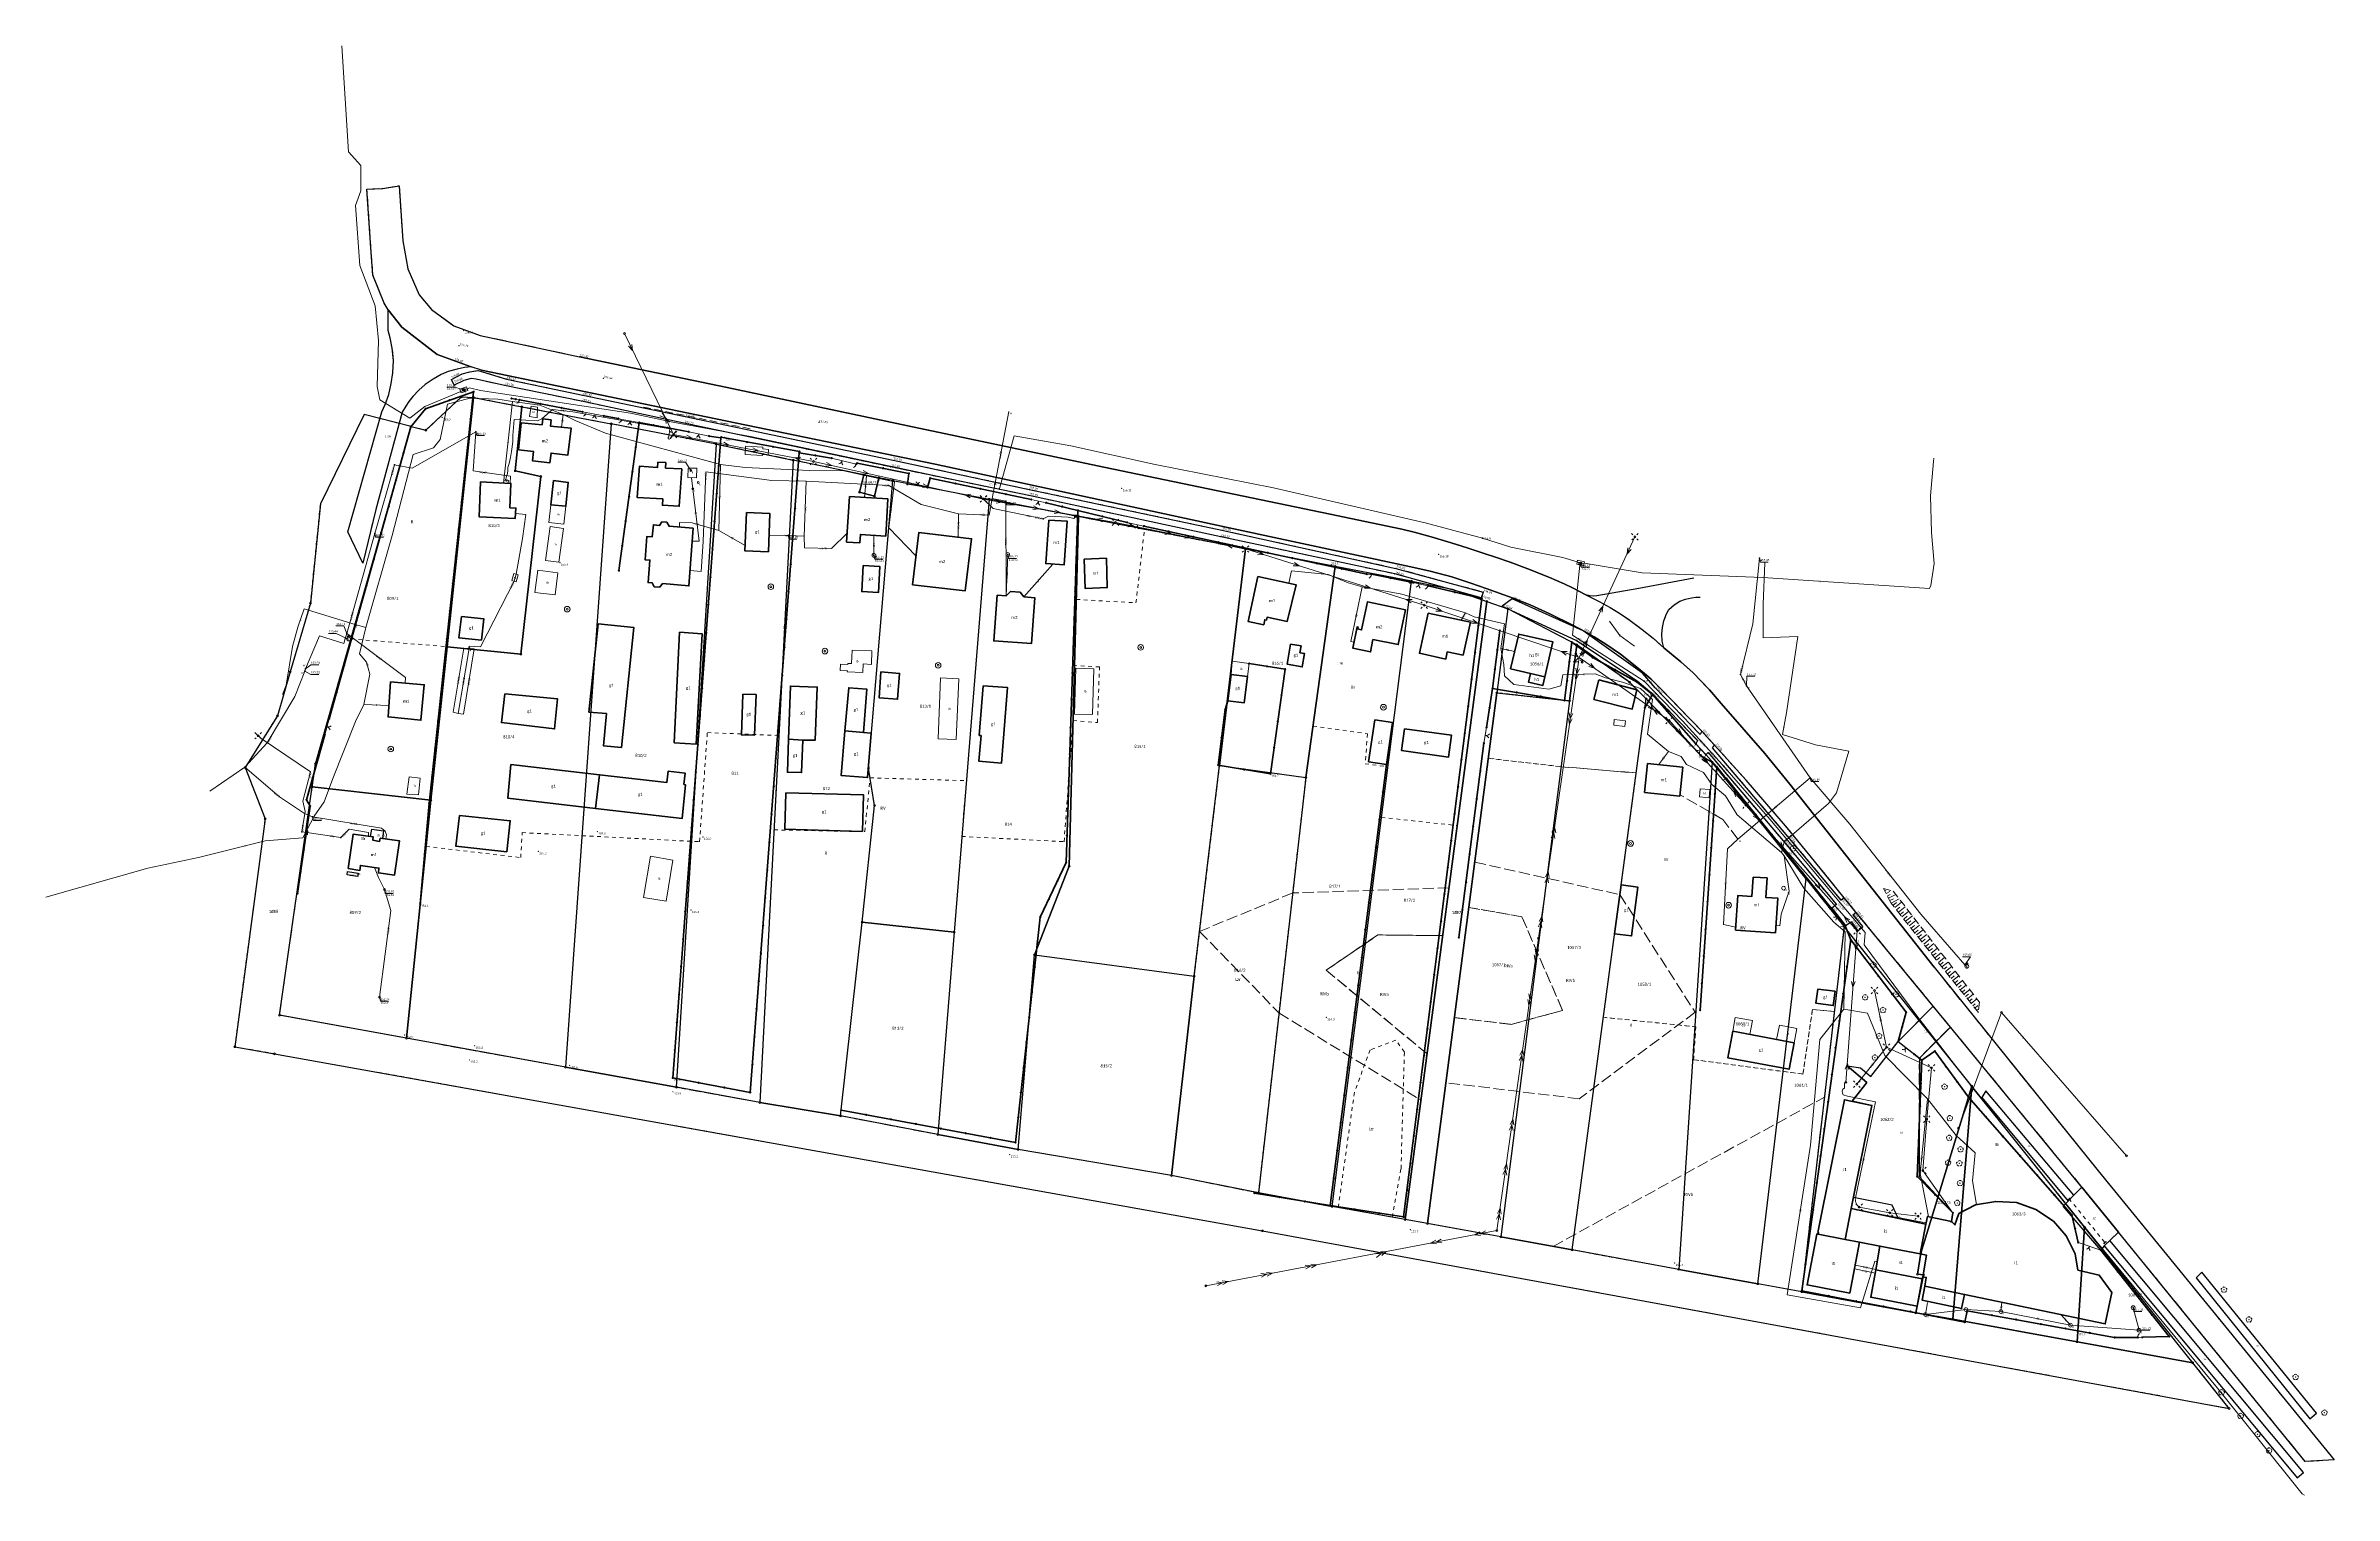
# Model space of a CAD drawing. Header units: metres. Extents: x 0 to 8431248, y 0 to 5724257.
# Drawn here: x 8430638 to 8431248, y 5723871 to 5724257 of the extents above; entities that cross this region are included whole.
import ezdxf

# ---------------------------------------------------------------- set-up
doc = ezdxf.new("R2010")
doc.units = ezdxf.units.M
for name, pattern in [('EGKK', [8, 3, -1, 3, -1]), ('EGUG', [4, 1, -1, 1, -1]), ('OTKC', [6, 2, -1, 2, -1]), ('OTKJ', [8, 3, -1, 3, -1]), ('OTKU', [8, 3, -1, 3, -1]), ('OTKZ', [4, 1, -1, 1, -1]), ('OTRK', [6, 2, -1, 2, -1]), ('OTZI', [6, 2, -1, 2, -1]), ('SUPP', [2, 1, -1]), ('SUWP-PROJEKTOWANY', [8, 3, -1, 3, -1])]:
    doc.linetypes.add(name, pattern=pattern)
for name, color, linetype, true_color in [('EGB_Budynek_powierzchnia-budynek naziemny EGBU', 7, 'Continuous', 0x000000), ('EGB_Budynek_powierzchnia_0_etykiety', 7, 'Continuous', 0x000000), ('EGB_DzialkaEwidencyjna_powierzchnia-działka ewidencyjna EGDE', 7, 'Continuous', 0x000000), ('EGB_DzialkaEwidencyjna_powierzchnia_0_etykiety', 7, 'Continuous', 0x000000), ('EGB_KonturKlasyfikacyjny_powierzchnia-kontur klasyfikacyjny EGKK', 7, 'Continuous', 0x24bc24), ('EGB_KonturKlasyfikacyjny_powierzchnia_2407460_etykiety', 7, 'Continuous', 0x24bc24), ('EGB_KonturUzytkuGruntowego_powierzchnia-kontur użytku gruntowego EGUG', 7, 'Continuous', 0x008000), ('EGB_KonturUzytkuGruntowego_powierzchnia_32768_etykiety', 7, 'Continuous', 0x008000), ('EGB_PunktGraniczny_punkt-stabilizowany trwale EGPG_A', 7, 'Continuous', 0xffffff), ('GES_InneUrzadzeniaTowarzyszace_powierzchnia-komora podziemna SUPK', 7, 'Continuous', 0x000000), ('GES_InneUrzadzeniaTowarzyszace_punkt-podpora przewodów SUPN', 7, 'Continuous', 0x000000), ('GES_InneUrzadzeniaTowarzyszace_punkt-słup przewodów napowietrznych SUPP', 7, 'Continuous', 0x000000), ('GES_InneUrzadzeniaTowarzyszace_punkt-właz do komory lub kanału SUPW_O', 7, 'Continuous', 0x000000), ('GES_InneUrzadzeniaTowarzyszace_punkt_0_etykiety', 7, 'Continuous', 0x000000), ('GES_PrzewodCieplowniczy_linia-przewód ciepłowniczy SUCP', 7, 'Continuous', 0xd200d2), ('GES_PrzewodCieplowniczy_linia_13762770_etykiety', 7, 'Continuous', 0xd200d2), ('GES_PrzewodElektroenergetyczny_linia-przewód elektroenergetyczny SUEP-n', 7, 'Continuous', 0xff0000), ('GES_PrzewodElektroenergetyczny_linia-przewód elektroenergetyczny SUEP-podziemny', 7, 'Continuous', 0xff0000), ('GES_PrzewodElektroenergetyczny_linia-przewód elektroenergetyczny SUEP-s', 7, 'Continuous', 0xff0000), ('GES_PrzewodElektroenergetyczny_linia_16711680_etykiety', 7, 'Continuous', 0xff0000), ('GES_PrzewodKanalizacyjny_linia-przewód kanalizacyjny SUKP', 7, 'Continuous', 0x803300), ('GES_PrzewodKanalizacyjny_linia_8401664_etykiety', 7, 'Continuous', 0x803300), ('GES_PrzewodTelekomunikacyjny_linia-przewód telekomunikacyjny SUTP', 7, 'Continuous', 0xff9100), ('GES_PrzewodTelekomunikacyjny_linia_16748800_etykiety', 7, 'Continuous', 0xff9100), ('GES_PrzewodWodociagowy_linia-przewód wodociągowy SUWP', 7, 'Continuous', 0x0000ff), ('GES_PrzewodWodociagowy_linia-przewód wodociągowy SUWP-projektowany', 7, 'Continuous', 0x0000ff), ('GES_PrzewodWodociagowy_linia_255_etykiety', 7, 'Continuous', 0x0000ff), ('GES_Rzedna_punkt-odnośnik', 7, 'Continuous', 0x000000), ('GES_Rzedna_punkt_16711680_etykiety', 7, 'Continuous', 0xff0000), ('GES_Rzedna_punkt_16748800_etykiety', 7, 'Continuous', 0xff9100), ('GES_Rzedna_punkt_255_etykiety', 7, 'Continuous', 0x0000ff), ('GES_Rzedna_punkt_8401664_etykiety', 7, 'Continuous', 0x803300), ('GES_UrzadzeniaSiecElektroenergetyczna_punkt-latarnia SUEO', 7, 'Continuous', 0xff0000), ('GES_UrzadzeniaSiecElektroenergetyczna_punkt-szafa elektroenergetyczna lub kontener SUES', 7, 'Continuous', 0xffffff), ('GES_UrzadzeniaSiecElektroenergetyczna_punkt_16711680_etykiety', 7, 'Continuous', 0xff0000), ('GES_UrzadzeniaSiecKanalizacyjna_powierzchnia-osadnik szambo SUKM', 7, 'Continuous', 0x803300), ('GES_UrzadzeniaSiecKanalizacyjna_powierzchnia-przydomowa oczyszczalnia ścieków SUKD', 7, 'Continuous', 0x803300), ('GES_UrzadzeniaSiecKanalizacyjna_powierzchnia_8401664_etykiety', 7, 'Continuous', 0x803300), ('GES_UrzadzeniaSiecKanalizacyjna_punkt-osadnik szambo SUKM', 7, 'Continuous', 0xffffff), ('GES_UrzadzeniaSiecKanalizacyjna_punkt-studnia kanalizacyjna SUKS', 7, 'Continuous', 0xffffff), ('GES_UrzadzeniaSiecKanalizacyjna_punkt_8401664_etykiety', 7, 'Continuous', 0x803300), ('GES_UrzadzeniaSiecTelekomunikacyjna_punkt-telekomunikacyjne urządzenie techniczne SUTU', 7, 'Continuous', 0xff9100), ('GES_UrzadzeniaSiecTelekomunikacyjna_punkt_16748800_etykiety', 7, 'Continuous', 0xff9100), ('GES_UrzadzeniaSiecWodociagowa_punkt-studnia zwykła SUWS', 7, 'Continuous', 0xffffff), ('GES_UrzadzeniaSiecWodociagowa_punkt-wodociągowe urządzenie techniczne SUWU', 7, 'Continuous', 0x0000ff), ('GES_UrzadzeniaSiecWodociagowa_punkt-zasuwa lub zawór SUWW', 7, 'Continuous', 0x0000ff), ('GES_UrzadzeniaSiecWodociagowa_punkt_255_etykiety', 7, 'Continuous', 0x0000ff), ('OT_Budowle_powierzchnia-inna budowla OTDI', 7, 'Continuous', 0x000000), ('OT_Budowle_powierzchnia_0_etykiety', 7, 'Continuous', 0x000000), ('OT_Komunikacja_linia-krawężnik OTKK', 7, 'Continuous', 0x000000), ('OT_Komunikacja_linia-przepust OTKZ', 7, 'Continuous', 0x000000), ('OT_Komunikacja_powierzchnia-chodnik OTKC', 7, 'Continuous', 0x000000), ('OT_Komunikacja_powierzchnia-jezdnia OTKJ', 7, 'Continuous', 0x000000), ('OT_Komunikacja_powierzchnia-obszar utwardzony OTKU', 7, 'Continuous', 0x000000), ('OT_Komunikacja_powierzchnia-odnośnik', 7, 'Continuous', 0x000000), ('OT_Komunikacja_powierzchnia-rów przydrożny OTKR', 7, 'Continuous', 0x000000), ('OT_Komunikacja_powierzchnia_0_etykiety', 7, 'Continuous', 0x000000), ('OT_Ogrodzenia_linia-brama OTOB', 7, 'Continuous', 0x0a0a09), ('OT_Ogrodzenia_linia-furtka OTOF', 7, 'Continuous', 0x0a0a09), ('OT_Ogrodzenia_linia-ogrodzenie trwałe OTOO', 7, 'Continuous', 0x0a0a09), ('OT_Rzedna_punkt-pikieta naturalna OTRN', 7, 'Continuous', 0x000000), ('OT_Rzedna_punkt-pikieta sztuczna OTRS', 7, 'Continuous', 0x000000), ('OT_Rzedna_punkt_0_etykiety', 7, 'Continuous', 0x000000), ('OT_Skarpa_powierzchnia-skarpa nieumocniona OTRK', 7, 'Continuous', 0x000000), ('OT_ZagospodarowanieTerenu_linia-inny obiekt zagospodarowania terenu OTZI', 7, 'Continuous', 0x000000), ('OT_ZagospodarowanieTerenu_linia_0_etykiety', 7, 'Continuous', 0x000000)]:
    doc.layers.add(name, color=color, linetype=linetype, true_color=true_color)
for name, color, linetype in [('GES_InneUrzadzeniaTowarzyszace_linia', 7, 'Continuous'), ('GES_InneUrzadzeniaTowarzyszace_punkt-właz do komory lub kanału SUPW_P', 7, 'Continuous'), ('GES_UrzadzeniaSiecWodociagowa_punkt-hydrant SUWH', 7, 'Continuous'), ('OT_ZagospodarowanieTerenu_punkt-drzewo liściaste OTZL', 7, 'Continuous')]:
    doc.layers.add(name, color=color, linetype=linetype)
doc.styles.add('Style-Calibri', font='calibri.ttf')

# ---------------------------------------------------------------- blocks, each defined once
blk = doc.blocks.new('EGBP04_2a0')
at = {"linetype": 'Continuous', "lineweight": 13}
blk.add_circle((0, 0), 0.5, dxfattribs=at)
blk = doc.blocks.new('egpg_a')
blk.add_blockref('EGBP04_2a0', (0, 0))
blk = doc.blocks.new('SUUS22_010')
at = {"linetype": 'Continuous', "lineweight": 13}
blk.add_circle((0, 0), 0.5, dxfattribs=at)
blk = doc.blocks.new('supw_o')
blk.add_blockref('SUUS22_010', (0, 0))
blk = doc.blocks.new('SUUS22_1b0')
at = {"linetype": 'Continuous', "lineweight": 13}
blk.add_3dface([(0.75, 0.5), (0.75, -0.5), (-0.75, -0.5), (-0.75, 0.5)], dxfattribs=at)
blk = doc.blocks.new('supw_p')
blk.add_blockref('SUUS22_1b0', (0, 0))
blk = doc.blocks.new('SUSM04_010')
at = {"linetype": 'Continuous', "lineweight": 13}
blk.add_circle((0, 0), 0.5, dxfattribs=at)
blk = doc.blocks.new('supp')
blk.add_blockref('SUSM04_010', (0, 0))
blk = doc.blocks.new('SUPP0')
blk.add_blockref('SUSM04_010', (0, 0))
blk = doc.blocks.new('supn')
blk.add_blockref('SUPP0', (0, 0))
blk = doc.blocks.new('suep-n')
at = {"color": 1, "lineweight": 18}
for p in [(-3, 1), (-3, -1)]:
    blk.add_line(p, (0, 0), dxfattribs=at)
blk = doc.blocks.new('suep-s')
at = {"color": 1, "lineweight": 18}
for p, q in [((-6, 1), (-3, 0)), ((-3, 0), (-6, -1)), ((-3, 1), (0, 0)), ((0, 0), (-3, -1))]:
    blk.add_line(p, q, dxfattribs=at)
blk = doc.blocks.new('sues')
at = {"color": 1, "lineweight": 13, "true_color": 0xff0000}
blk.add_3dface([(-0.965192, -0.512362), (1.034808, -0.512362), (1.034808, 0.487638), (-0.965192, 0.487638)], dxfattribs=at)
blk = doc.blocks.new('SUSM010')
at = {"linetype": 'Continuous', "lineweight": 13, "flags": 128}
for points in [[(-1.06, 1.06), (-1.76, 1.76)], [(1.76, 1.76), (1.06, 1.06)], [(-1.74, -1.74), (-1.06, -1.06)], [(1.06, -1.06), (1.76, -1.76)]]:
    blk.add_lwpolyline(points, dxfattribs=at)
at = {"linetype": 'Continuous', "lineweight": 13}
blk.add_circle((0, 0), 0.5, dxfattribs=at)
blk = doc.blocks.new('sueo')
blk.add_blockref('SUSM010', (0, 0))
blk = doc.blocks.new('suks')
at = {"color": 36, "lineweight": 13, "true_color": 0x803300}
blk.add_circle((0, 0), 0.5, dxfattribs=at)
blk = doc.blocks.new('sukm')
at = {"color": 36, "lineweight": 13, "true_color": 0x803300}
blk.add_circle((0, 0), 1, dxfattribs=at)
blk = doc.blocks.new('suwh')
at = {"color": 5, "linetype": 'Continuous', "lineweight": 13, "true_color": 0x0000ff, "flags": 128}
for points in [[(0, 2), (-0.8, 1.2)], [(0, 1), (0, 2)], [(0, 2), (0.8, 1.2)]]:
    blk.add_lwpolyline(points, dxfattribs=at)
at = {"color": 5, "linetype": 'Continuous', "lineweight": 13, "true_color": 0x0000ff}
blk.add_circle((0, 0), 1, dxfattribs=at)
blk = doc.blocks.new('suws')
at = {"color": 5, "linetype": 'Continuous', "lineweight": 13, "true_color": 0x0000ff}
for radius in [1.5, 0.5]:
    blk.add_circle((0, 0), radius, dxfattribs=at)
blk = doc.blocks.new('otkz')
at = {"lineweight": 35}
for q in [(-0.5, 0.8), (-0.5, -0.8)]:
    blk.add_line((0, 0), q, dxfattribs=at)
blk = doc.blocks.new('otoo')
at = {"lineweight": 18, "transparency": 16777216}
h = blk.add_hatch(color=256, dxfattribs=at)
h.dxf.hatch_style = 1
h.paths.add_polyline_path([(0.35, 0, 1), (-0.35, 0, 1)])
at = {"lineweight": 18}
blk.add_circle((0, 0), 0.35, dxfattribs=at)
blk = doc.blocks.new('otob')
at = {"lineweight": 18}
for centre, start, end in [((-2.5, 0), 0, 55.2822), ((2.5, 0), 124.7178, 180)]:
    blk.add_arc(centre, 2.5, start, end, dxfattribs=at)
blk = doc.blocks.new('otof')
at = {"lineweight": 18}
blk.add_arc((2.5, 0), 2.5, 124.7178, 180, dxfattribs=at)
blk = doc.blocks.new('otrs')
at = {"linetype": 'Continuous', "lineweight": 13}
blk.add_hatch(color=256, dxfattribs=at).paths.add_polyline_path([(0, -0.1, 1), (0, 0.1, 1)])
blk.add_circle((0, 0), 0.0906, dxfattribs=at)
blk = doc.blocks.new('otrn')
at = {"linetype": 'Continuous', "lineweight": 13}
blk.add_hatch(color=256, dxfattribs=at).paths.add_polyline_path([(0, -0.1, 1), (0, 0.1, 1)])
blk.add_circle((0, 0), 0.0906, dxfattribs=at)
blk = doc.blocks.new('otzl')
at = {"linetype": 'Continuous', "lineweight": 13, "true_color": 0x008000}
blk.add_hatch(color=96, dxfattribs=at).paths.add_polyline_path([(0, -0.1, 1), (0, 0.1, 1)])
at = {"color": 96, "linetype": 'Continuous', "lineweight": 13, "true_color": 0x008000}
blk.add_circle((0, 0), 0.1, dxfattribs=at)
for centre, radius, start, end in [((-0.8, 0.2), 0.7, 101.6336, 222.6627), ((0, 0.8), 0.7, 29.8459, 150.1541), ((0.8, 0.2), 0.7, 317.3373, 78.3664), ((-0.5, -0.6), 0.71, 174.3693, 292.5572), ((0.5, -0.6), 0.71, 247.4428, 5.6307)]:
    blk.add_arc(centre, radius, start, end, dxfattribs=at)
blk = doc.blocks.new('sutu')
at = {"true_color": 0xff9100}
h = blk.add_hatch(color=30, dxfattribs=at)
edge = h.paths.add_edge_path()
edge.add_arc((0, 0), 0.4, 0, 360)
blk = doc.blocks.new('suwu')
at = {"true_color": 0x0000ff}
h = blk.add_hatch(color=5, dxfattribs=at)
edge = h.paths.add_edge_path()
edge.add_arc((0, 0), 0.4, 0, 360)
blk = doc.blocks.new('suww')
at = {"true_color": 0x0000ff}
h = blk.add_hatch(color=5, dxfattribs=at)
edge = h.paths.add_edge_path()
edge.add_arc((0, 0), 0.4, 0, 360)

msp = doc.modelspace()

# ---------------------------------------------------------------- linework, layer by layer
at = {"layer": 'EGB_Budynek_powierzchnia-budynek naziemny EGBU', "lineweight": 50}
for points in [[(8430770.66, 5724156.1), (8430770.84, 5724157.73), (8430773.09, 5724157.46), (8430772.91, 5724155.8), (8430778.42, 5724155.26), (8430777.58, 5724148.07), (8430773.06, 5724148.59), (8430772.76, 5724146.03), (8430768.16, 5724146.51), (8430768.43, 5724149.01), (8430764.4, 5724149.49), (8430765.15, 5724156.68), (8430770.66, 5724156.1)], [(8430807.93, 5724144.37), (8430807.24, 5724134.45), (8430802.73, 5724134.69), (8430802.82, 5724136.4), (8430795.99, 5724136.79), (8430796.59, 5724145.09), (8430801.46, 5724144.79), (8430801.52, 5724146.18), (8430803.63, 5724146.09), (8430803.57, 5724144.61), (8430807.93, 5724144.37)], [(8430754.3, 5724140.97), (8430762.39, 5724140.52), (8430762.09, 5724134.02), (8430763.71, 5724133.96), (8430763.47, 5724131.17), (8430753.91, 5724131.62), (8430754.3, 5724140.97)], [(8430773.7, 5724141.28), (8430773.01, 5724134.84), (8430777.04, 5724134.45), (8430777.64, 5724140.8), (8430773.7, 5724141.28)], [(8430825.1, 5724132.76), (8430831.36, 5724132.49), (8430831, 5724122.29), (8430824.71, 5724122.53), (8430825.1, 5724132.76)], [(8430852.57, 5724137.05), (8430862.8, 5724136.41), (8430862.22, 5724126.5), (8430855.5, 5724126.92), (8430855.34, 5724124.7), (8430851.81, 5724124.88), (8430852.57, 5724137.05)], [(8430810.93, 5724128.61), (8430804.5, 5724129.12), (8430803.9, 5724130.18), (8430802.6, 5724130.27), (8430801.97, 5724129.33), (8430800.32, 5724129.51), (8430800.01, 5724126.3), (8430798.6, 5724126.39), (8430798.12, 5724120.16), (8430799.41, 5724120.07), (8430798.93, 5724114.11), (8430800.05, 5724113.99), (8430800.56, 5724113), (8430802.03, 5724112.91), (8430802.78, 5724113.81), (8430809.79, 5724113.21), (8430810.93, 5724128.61)], [(8430869.4, 5724113.51), (8430871.09, 5724127.47), (8430885.12, 5724125.79), (8430883.44, 5724111.91), (8430869.4, 5724113.51)], [(8430905.66, 5724130.75), (8430910.58, 5724130.42), (8430909.77, 5724118.82), (8430904.85, 5724119.15), (8430905.66, 5724130.75)], [(8430915.07, 5724120.36), (8430921.01, 5724120.58), (8430921.27, 5724112.75), (8430915.36, 5724112.55), (8430915.07, 5724120.36)], [(8430856.25, 5724118.65), (8430860.7, 5724118.37), (8430860.34, 5724111.47), (8430855.85, 5724111.71), (8430856.25, 5724118.65)], [(8430961.41, 5724115.68), (8430958.84, 5724103.69), (8430962.95, 5724102.87), (8430963.22, 5724104.2), (8430963.67, 5724104.11), (8430963.85, 5724104.85), (8430969.22, 5724103.73), (8430971.56, 5724113.53), (8430961.41, 5724115.68)], [(8430891.91, 5724110.74), (8430894.35, 5724110.58), (8430895.52, 5724111.74), (8430898.04, 5724111.56), (8430899.05, 5724110.26), (8430901.94, 5724110.03), (8430901.05, 5724097.83), (8430891.03, 5724098.55), (8430891.91, 5724110.74)], [(8430987.96, 5724101.73), (8430988.07, 5724102.22), (8430987.8, 5724102.28), (8430986.64, 5724096.64), (8430991.4, 5724095.61), (8430992.05, 5724098.91), (8430998.78, 5724097.55), (8431000.75, 5724106.81), (8430990.63, 5724108.99), (8430989.02, 5724101.47), (8430987.96, 5724101.73)], [(8430749.25, 5724105.09), (8430755.17, 5724104.42), (8430754.53, 5724098.78), (8430748.49, 5724099.38), (8430749.25, 5724105.09)], [(8430785.65, 5724103.09), (8430795.14, 5724102.12), (8430791.83, 5724070.13), (8430787.02, 5724070.6), (8430787.82, 5724079.16), (8430783.17, 5724079.59), (8430785.65, 5724103.09)], [(8431006.77, 5724105.96), (8431017.99, 5724103.52), (8431016.07, 5724094.75), (8431011.85, 5724095.63), (8431011.44, 5724093.71), (8431004.43, 5724095.24), (8431006.77, 5724105.96)], [(8430807.32, 5724100.88), (8430813.29, 5724100.44), (8430811.73, 5724071.04), (8430805.87, 5724071.4), (8430807.32, 5724100.88)], [(8430970.08, 5724097.69), (8430972.88, 5724097.23), (8430972.58, 5724095.38), (8430973.81, 5724095.18), (8430973.22, 5724091.63), (8430969.19, 5724092.31), (8430970.08, 5724097.69)], [(8431028.72, 5724091.1), (8431030.9, 5724100.39), (8431039.97, 5724098.28), (8431037.8, 5724089), (8431034.03, 5724089.86), (8431028.72, 5724091.1)], [(8430860.96, 5724090.3), (8430865.91, 5724089.88), (8430865.41, 5724082.98), (8430860.45, 5724083.42), (8430860.96, 5724090.3)], [(8430954.29, 5724089.59), (8430958.61, 5724089.06), (8430957.75, 5724082.06), (8430953.4, 5724082.55), (8430954.29, 5724089.59)], [(8431034.03, 5724089.86), (8431037.8, 5724089), (8431037.26, 5724086.63), (8431033.51, 5724087.51), (8431034.03, 5724089.86)], [(8430730.33, 5724087.63), (8430739.29, 5724086.86), (8430738.42, 5724077.4), (8430729.66, 5724078.3), (8430730.33, 5724087.63)], [(8430760.72, 5724084.46), (8430774.83, 5724083.09), (8430774.02, 5724075.11), (8430759.85, 5724076.78), (8430760.72, 5724084.46)], [(8430824.15, 5724084.35), (8430827.68, 5724084.23), (8430827.28, 5724073.44), (8430823.79, 5724073.48), (8430824.15, 5724084.35)], [(8430836.31, 5724072.4), (8430836.83, 5724086.51), (8430843.97, 5724086.23), (8430843.41, 5724072.08), (8430840.12, 5724072.12), (8430836.31, 5724072.4)], [(8430856.27, 5724074.18), (8430851.38, 5724074.62), (8430852.37, 5724086.05), (8430857.22, 5724085.65), (8430856.27, 5724074.18)], [(8430888.2, 5724086.61), (8430894.7, 5724086.09), (8430893.08, 5724066), (8430887.04, 5724066.5), (8430887.62, 5724073.32), (8430887.14, 5724073.34), (8430888.2, 5724086.61)], [(8431052.18, 5724088.14), (8431062.35, 5724085.53), (8431061.12, 5724080.4), (8431050.9, 5724082.96), (8431052.18, 5724088.14)], [(8430992.57, 5724077.49), (8430997.24, 5724076.77), (8430995.63, 5724065.58), (8430990.86, 5724066.35), (8430992.57, 5724077.49)], [(8430836.31, 5724072.4), (8430840.12, 5724072.12), (8430839.8, 5724063.47), (8430836.03, 5724063.55), (8430836.31, 5724072.4)], [(8430858.36, 5724073.97), (8430857.4, 5724062.1), (8430850.34, 5724062.71), (8430851.38, 5724074.62), (8430856.27, 5724074.18), (8430858.36, 5724073.97)], [(8431000.41, 5724075.13), (8430999.62, 5724069.35), (8431012.19, 5724067.59), (8431012.97, 5724073.39), (8431000.41, 5724075.13)], [(8430762.35, 5724065.63), (8430785.94, 5724062.86), (8430784.87, 5724053.9), (8430761.55, 5724056.67), (8430762.35, 5724065.63)], [(8431065.16, 5724065.85), (8431074.6, 5724064.91), (8431073.78, 5724057.17), (8431064.4, 5724058.17), (8431065.16, 5724065.85)], [(8430784.87, 5724053.9), (8430808.03, 5724051.24), (8430808.87, 5724060.23), (8430808.47, 5724060.28), (8430808.81, 5724063.28), (8430804.3, 5724063.86), (8430803.93, 5724060.82), (8430785.94, 5724062.86), (8430784.87, 5724053.9)], [(8430835.61, 5724058.07), (8430856.34, 5724057.51), (8430856.04, 5724047.79), (8430835.34, 5724048.41), (8430835.61, 5724058.07)], [(8430727.51, 5724046), (8430732.7, 5724045.26), (8430731.34, 5724036.11), (8430727.07, 5724036.73), (8430727.22, 5724037.98), (8430722.29, 5724038.72), (8430722.15, 5724037.39), (8430719.02, 5724037.91), (8430720.35, 5724047.06), (8430725.71, 5724046.33), (8430725.6, 5724045.41), (8430727.4, 5724045.11), (8430727.51, 5724046)], [(8430748.69, 5724052.06), (8430762.22, 5724050.63), (8430761.27, 5724042.36), (8430747.7, 5724043.87), (8430748.69, 5724052.06)], [(8431093.36, 5724035.58), (8431097.03, 5724035.36), (8431096.69, 5724030.2), (8431099.92, 5724029.98), (8431099.26, 5724020.76), (8431088.67, 5724021.48), (8431089.27, 5724030.73), (8431093.02, 5724030.47), (8431093.36, 5724035.58)], [(8431058.19, 5724033.57), (8431056.44, 5724020.49), (8431060.95, 5724019.92), (8431062.65, 5724032.9), (8431058.19, 5724033.57)], [(8431115.21, 5724005.17), (8431114.69, 5724001.36), (8431110.05, 5724001.98), (8431110.54, 5724005.73), (8431115.21, 5724005.17)], [(8431087.9, 5723994.5), (8431104.28, 5723991.41), (8431102.93, 5723984.39), (8431086.56, 5723987.47), (8431087.9, 5723994.5)], [(8431117.84, 5723939.03), (8431110.7, 5723940.41), (8431110.79, 5723940.8), (8431110.59, 5723940.88), (8431117.66, 5723976.27), (8431124.99, 5723974.77), (8431119.47, 5723947.29), (8431117.84, 5723939.03)], [(8431149.65, 5723924.39), (8431139.04, 5723926.53), (8431139.47, 5723928.91), (8431138.54, 5723929.1), (8431139.5, 5723934.84), (8431137.83, 5723935.18), (8431139.38, 5723943.14), (8431139.81, 5723945.16), (8431146.17, 5723943.77), (8431147.11, 5723942.89), (8431148.13, 5723945.91), (8431152.59, 5723948.26), (8431157.97, 5723949.17), (8431163.53, 5723948.9), (8431168.63, 5723947.03), (8431173.36, 5723943.86), (8431176.73, 5723939.95), (8431179.14, 5723935.17), (8431179.86, 5723930.86), (8431185.56, 5723929.55), (8431188.92, 5723924.87), (8431187.16, 5723916.5), (8431149.65, 5723924.39)], [(8431119.47, 5723947.29), (8431117.84, 5723939.03), (8431121.67, 5723938.31), (8431127.13, 5723937.24), (8431137.83, 5723935.18), (8431139.38, 5723943.14), (8431119.47, 5723947.29)], [(8431121.67, 5723938.31), (8431119.07, 5723924.73), (8431107.69, 5723926.9), (8431110.26, 5723940.47), (8431110.7, 5723940.41), (8431117.84, 5723939.03), (8431121.67, 5723938.31)], [(8431137.83, 5723935.18), (8431139.5, 5723934.84), (8431138.54, 5723929.1), (8431138.41, 5723928.5), (8431126.06, 5723930.91), (8431127.13, 5723937.24), (8431137.83, 5723935.18)], [(8431138.41, 5723928.5), (8431137, 5723921.21), (8431124.65, 5723923.64), (8431126.06, 5723930.91), (8431138.41, 5723928.5)], [(8431139.04, 5723926.53), (8431149.65, 5723924.39), (8431148.88, 5723920.62), (8431138.37, 5723922.84), (8431139.04, 5723926.53)]]:
    msp.add_lwpolyline(points, close=True, dxfattribs=at)
at = {"layer": 'EGB_DzialkaEwidencyjna_powierzchnia-działka ewidencyjna EGDE', "lineweight": 9}
for points in [[(8430735.81, 5724155.71), (8430739.74, 5724154.71), (8430749.2, 5724163.61), (8430752.37, 5724163.44), (8430745.38, 5724097.01), (8430741.07, 5724056.09), (8430709.42, 5724059.65), (8430710.3, 5724065.8), (8430735.81, 5724155.71)], [(8430745.38, 5724097.01), (8430752.37, 5724163.44), (8430765.32, 5724160.96), (8430763.54, 5724143.91), (8430770.38, 5724142.41), (8430765.05, 5724095.05), (8430745.38, 5724097.01)], [(8430962.64, 5723941.28), (8431220.17, 5723893.99), (8431210.44, 5723906.17), (8431179.66, 5723911.78), (8431146.53, 5723917.8), (8431136.64, 5723919.48), (8431106.32, 5723925.1), (8431094.61, 5723927.23), (8431073.51, 5723931.06), (8431045.15, 5723936.22), (8431026.14, 5723939.71), (8431006.59, 5723943.27), (8431000.64, 5723944.3), (8430981.17, 5723947.84), (8430961.54, 5723951.41), (8430938.33, 5723956.09), (8430897.49, 5723963.04), (8430876.1, 5723966.97), (8430850.18, 5723971.95), (8430828.68, 5723975.55), (8430806.52, 5723979.57), (8430776.91, 5723984.95), (8430734.53, 5723992.65), (8430700.71, 5723998.79), (8430709.42, 5724059.65), (8430710.3, 5724065.8), (8430735.81, 5724155.71), (8430723.3, 5724158.9), (8430711.61, 5724135.1), (8430708.94, 5724108.57), (8430703.6, 5724090.27), (8430700.2, 5724078.6), (8430691.6, 5724064.8), (8430696.9, 5724051.1), (8430688.8, 5723990.4), (8430699.38, 5723988.51), (8430962.64, 5723941.28)], [(8430741.07, 5724056.09), (8430745.38, 5724097.01), (8430765.05, 5724095.05), (8430770.38, 5724142.41), (8430763.54, 5724143.91), (8430765.32, 5724160.96), (8430789.07, 5724156.4), (8430776.91, 5723984.95), (8430734.53, 5723992.65), (8430741.07, 5724056.09)], [(8430776.91, 5723984.95), (8430806.52, 5723979.57), (8430817.14, 5724151.02), (8430789.07, 5724156.4), (8430776.91, 5723984.95)], [(8430837.61, 5724146.75), (8430828.68, 5723975.55), (8430806.52, 5723979.57), (8430817.14, 5724151.02), (8430837.61, 5724146.75)], [(8430857.61, 5724064.64), (8430864.11, 5724141.28), (8430860.41, 5724142), (8430859.23, 5724137.15), (8430855.26, 5724138.18), (8430856.38, 5724142.84), (8430837.61, 5724146.75), (8430828.68, 5723975.55), (8430850.18, 5723971.95), (8430855.97, 5724023.62), (8430859.28, 5724054.71), (8430857.61, 5724064.64)], [(8430859.23, 5724137.15), (8430860.41, 5724142), (8430856.38, 5724142.84), (8430855.26, 5724138.18), (8430859.23, 5724137.15)], [(8430857.61, 5724064.64), (8430864.11, 5724141.28), (8430889.77, 5724136.3), (8430880.48, 5724020.91), (8430855.97, 5724023.62), (8430859.28, 5724054.71), (8430857.61, 5724064.64)], [(8430897.49, 5723963.04), (8430901.86, 5724014.88), (8430911.12, 5724038.48), (8430913.58, 5724131.68), (8430889.77, 5724136.3), (8430880.48, 5724020.91), (8430876.1, 5723966.97), (8430897.49, 5723963.04)], [(8430911.12, 5724038.48), (8430901.86, 5724014.88), (8430944.44, 5724009.17), (8430951.16, 5724065.3), (8430958.07, 5724123.05), (8430913.58, 5724131.68), (8430911.12, 5724038.48)], [(8430982.02, 5724118.4), (8430958.07, 5724123.05), (8430951.16, 5724065.3), (8430974.16, 5724062.1), (8430982.02, 5724118.4)], [(8431002.28, 5724114.47), (8430982.02, 5724118.4), (8430974.16, 5724062.1), (8430961.54, 5723951.41), (8430981.17, 5723947.84), (8431002.28, 5724114.47)], [(8430981.17, 5723947.84), (8431002.28, 5724114.47), (8431013.14, 5724112.36), (8431022.34, 5724109.08), (8431000.64, 5723944.3), (8430981.17, 5723947.84)], [(8431000.64, 5723944.3), (8431022.34, 5724109.08), (8431027.98, 5724107.07), (8431025.06, 5724084.75), (8431006.59, 5723943.27), (8431000.64, 5723944.3)], [(8431046.34, 5724097.52), (8431027.98, 5724107.07), (8431025.06, 5724084.75), (8431044.43, 5724082.62), (8431046.34, 5724097.52)], [(8431060.37, 5724087.52), (8431046.34, 5724097.52), (8431044.43, 5724082.62), (8431026.14, 5723939.71), (8431045.15, 5723936.22), (8431064.82, 5724083.09), (8431060.37, 5724087.52)], [(8431044.43, 5724082.62), (8431026.14, 5723939.71), (8431006.59, 5723943.27), (8431025.06, 5724084.75), (8431044.43, 5724082.62)], [(8431045.15, 5723936.22), (8431064.82, 5724083.09), (8431079.35, 5724068.06), (8431082.44, 5724066.2), (8431073.51, 5723931.06), (8431045.15, 5723936.22)], [(8430961.54, 5723951.41), (8430938.33, 5723956.09), (8430944.44, 5724009.17), (8430951.16, 5724065.3), (8430974.16, 5724062.1), (8430961.54, 5723951.41)], [(8431073.51, 5723931.06), (8431094.61, 5723927.23), (8431107.45, 5724035.1), (8431082.44, 5724066.2), (8431073.51, 5723931.06)], [(8430709.42, 5724059.65), (8430741.07, 5724056.09), (8430734.53, 5723992.65), (8430700.71, 5723998.79), (8430709.42, 5724059.65)], [(8431094.61, 5723927.23), (8431107.45, 5724035.1), (8431117.59, 5724022.4), (8431106.32, 5723925.1), (8431094.61, 5723927.23)], [(8430876.1, 5723966.97), (8430850.18, 5723971.95), (8430855.97, 5724023.62), (8430880.48, 5724020.91), (8430876.1, 5723966.97)], [(8431117.59, 5724022.4), (8431106.32, 5723925.1), (8431136.64, 5723919.48), (8431138.72, 5723929.57), (8431137.12, 5723929.73), (8431138.05, 5723935.38), (8431151.59, 5723979.84), (8431117.59, 5724022.4)], [(8430897.49, 5723963.04), (8430901.86, 5724014.88), (8430944.44, 5724009.17), (8430938.33, 5723956.09), (8430897.49, 5723963.04)], [(8431146.53, 5723917.8), (8431151.59, 5723979.84), (8431138.05, 5723935.38), (8431137.12, 5723929.73), (8431138.72, 5723929.57), (8431136.64, 5723919.48), (8431146.53, 5723917.8)], [(8431181.61, 5723942.26), (8431151.59, 5723979.84), (8431146.53, 5723917.8), (8431179.66, 5723911.78), (8431181.61, 5723942.26)], [(8431210.44, 5723906.17), (8431181.61, 5723942.26), (8431179.66, 5723911.78), (8431210.44, 5723906.17)]]:
    msp.add_lwpolyline(points, close=True, dxfattribs=at)
at = {"layer": 'EGB_DzialkaEwidencyjna_powierzchnia-działka ewidencyjna EGDE'}
for points in [[(8430735.81, 5724155.71), (8430739.74, 5724154.71), (8430749.2, 5724163.61), (8430752.37, 5724163.44), (8430745.38, 5724097.01), (8430741.07, 5724056.09), (8430709.42, 5724059.65), (8430710.3, 5724065.8), (8430735.81, 5724155.71)], [(8430745.38, 5724097.01), (8430752.37, 5724163.44), (8430765.32, 5724160.96), (8430763.54, 5724143.91), (8430770.38, 5724142.41), (8430765.05, 5724095.05), (8430745.38, 5724097.01)], [(8430962.64, 5723941.28), (8431220.17, 5723893.99), (8431210.44, 5723906.17), (8431179.66, 5723911.78), (8431146.53, 5723917.8), (8431136.64, 5723919.48), (8431106.32, 5723925.1), (8431094.61, 5723927.23), (8431073.51, 5723931.06), (8431045.15, 5723936.22), (8431026.14, 5723939.71), (8431006.59, 5723943.27), (8431000.64, 5723944.3), (8430981.17, 5723947.84), (8430961.54, 5723951.41), (8430938.33, 5723956.09), (8430897.49, 5723963.04), (8430876.1, 5723966.97), (8430850.18, 5723971.95), (8430828.68, 5723975.55), (8430806.52, 5723979.57), (8430776.91, 5723984.95), (8430734.53, 5723992.65), (8430700.71, 5723998.79), (8430709.42, 5724059.65), (8430710.3, 5724065.8), (8430735.81, 5724155.71), (8430723.3, 5724158.9), (8430711.61, 5724135.1), (8430708.94, 5724108.57), (8430703.6, 5724090.27), (8430700.2, 5724078.6), (8430691.6, 5724064.8), (8430696.9, 5724051.1), (8430688.8, 5723990.4), (8430699.38, 5723988.51), (8430962.64, 5723941.28)], [(8430741.07, 5724056.09), (8430745.38, 5724097.01), (8430765.05, 5724095.05), (8430770.38, 5724142.41), (8430763.54, 5724143.91), (8430765.32, 5724160.96), (8430789.07, 5724156.4), (8430776.91, 5723984.95), (8430734.53, 5723992.65), (8430741.07, 5724056.09)], [(8430776.91, 5723984.95), (8430806.52, 5723979.57), (8430817.14, 5724151.02), (8430789.07, 5724156.4), (8430776.91, 5723984.95)], [(8430837.61, 5724146.75), (8430828.68, 5723975.55), (8430806.52, 5723979.57), (8430817.14, 5724151.02), (8430837.61, 5724146.75)], [(8430857.61, 5724064.64), (8430864.11, 5724141.28), (8430860.41, 5724142), (8430859.23, 5724137.15), (8430855.26, 5724138.18), (8430856.38, 5724142.84), (8430837.61, 5724146.75), (8430828.68, 5723975.55), (8430850.18, 5723971.95), (8430855.97, 5724023.62), (8430859.28, 5724054.71), (8430857.61, 5724064.64)], [(8430859.23, 5724137.15), (8430860.41, 5724142), (8430856.38, 5724142.84), (8430855.26, 5724138.18), (8430859.23, 5724137.15)], [(8430857.61, 5724064.64), (8430864.11, 5724141.28), (8430889.77, 5724136.3), (8430880.48, 5724020.91), (8430855.97, 5724023.62), (8430859.28, 5724054.71), (8430857.61, 5724064.64)], [(8430897.49, 5723963.04), (8430901.86, 5724014.88), (8430911.12, 5724038.48), (8430913.58, 5724131.68), (8430889.77, 5724136.3), (8430880.48, 5724020.91), (8430876.1, 5723966.97), (8430897.49, 5723963.04)], [(8430911.12, 5724038.48), (8430901.86, 5724014.88), (8430944.44, 5724009.17), (8430951.16, 5724065.3), (8430958.07, 5724123.05), (8430913.58, 5724131.68), (8430911.12, 5724038.48)], [(8430982.02, 5724118.4), (8430958.07, 5724123.05), (8430951.16, 5724065.3), (8430974.16, 5724062.1), (8430982.02, 5724118.4)], [(8431002.28, 5724114.47), (8430982.02, 5724118.4), (8430974.16, 5724062.1), (8430961.54, 5723951.41), (8430981.17, 5723947.84), (8431002.28, 5724114.47)], [(8430981.17, 5723947.84), (8431002.28, 5724114.47), (8431013.14, 5724112.36), (8431022.34, 5724109.08), (8431000.64, 5723944.3), (8430981.17, 5723947.84)], [(8431000.64, 5723944.3), (8431022.34, 5724109.08), (8431027.98, 5724107.07), (8431025.06, 5724084.75), (8431006.59, 5723943.27), (8431000.64, 5723944.3)], [(8431046.34, 5724097.52), (8431027.98, 5724107.07), (8431025.06, 5724084.75), (8431044.43, 5724082.62), (8431046.34, 5724097.52)], [(8431060.37, 5724087.52), (8431046.34, 5724097.52), (8431044.43, 5724082.62), (8431026.14, 5723939.71), (8431045.15, 5723936.22), (8431064.82, 5724083.09), (8431060.37, 5724087.52)], [(8431044.43, 5724082.62), (8431026.14, 5723939.71), (8431006.59, 5723943.27), (8431025.06, 5724084.75), (8431044.43, 5724082.62)], [(8431045.15, 5723936.22), (8431064.82, 5724083.09), (8431079.35, 5724068.06), (8431082.44, 5724066.2), (8431073.51, 5723931.06), (8431045.15, 5723936.22)], [(8430961.54, 5723951.41), (8430938.33, 5723956.09), (8430944.44, 5724009.17), (8430951.16, 5724065.3), (8430974.16, 5724062.1), (8430961.54, 5723951.41)], [(8431073.51, 5723931.06), (8431094.61, 5723927.23), (8431107.45, 5724035.1), (8431082.44, 5724066.2), (8431073.51, 5723931.06)], [(8430709.42, 5724059.65), (8430741.07, 5724056.09), (8430734.53, 5723992.65), (8430700.71, 5723998.79), (8430709.42, 5724059.65)], [(8431094.61, 5723927.23), (8431107.45, 5724035.1), (8431117.59, 5724022.4), (8431106.32, 5723925.1), (8431094.61, 5723927.23)], [(8430876.1, 5723966.97), (8430850.18, 5723971.95), (8430855.97, 5724023.62), (8430880.48, 5724020.91), (8430876.1, 5723966.97)], [(8431117.59, 5724022.4), (8431106.32, 5723925.1), (8431136.64, 5723919.48), (8431138.72, 5723929.57), (8431137.12, 5723929.73), (8431138.05, 5723935.38), (8431151.59, 5723979.84), (8431117.59, 5724022.4)], [(8430897.49, 5723963.04), (8430901.86, 5724014.88), (8430944.44, 5724009.17), (8430938.33, 5723956.09), (8430897.49, 5723963.04)], [(8431146.53, 5723917.8), (8431151.59, 5723979.84), (8431138.05, 5723935.38), (8431137.12, 5723929.73), (8431138.72, 5723929.57), (8431136.64, 5723919.48), (8431146.53, 5723917.8)], [(8431181.61, 5723942.26), (8431151.59, 5723979.84), (8431146.53, 5723917.8), (8431179.66, 5723911.78), (8431181.61, 5723942.26)], [(8431210.44, 5723906.17), (8431181.61, 5723942.26), (8431179.66, 5723911.78), (8431210.44, 5723906.17)]]:
    msp.add_lwpolyline(points, close=True, dxfattribs=at)
at = {"layer": 'EGB_KonturKlasyfikacyjny_powierzchnia-kontur klasyfikacyjny EGKK', "linetype": 'egkk', "lineweight": 9}
for points in [[(8431012.29, 5724032.77), (8430970.66, 5724031.37), (8430945.87, 5724021.11), (8430967.01, 5723999.39), (8431004.84, 5723976.17), (8431000.64, 5723944.3), (8430997.16, 5723944.94), (8430982.8, 5723947.54), (8430981.17, 5723947.84), (8430961.54, 5723951.41), (8430938.33, 5723956.09), (8430897.49, 5723963.04), (8430876.1, 5723966.97), (8430850.18, 5723971.95), (8430828.68, 5723975.55), (8430806.52, 5723979.57), (8430776.91, 5723984.95), (8430734.53, 5723992.65), (8430700.71, 5723998.79), (8430709.42, 5724059.65), (8430710.3, 5724065.8), (8430719.75, 5724099.1), (8430735.81, 5724155.71), (8430739.74, 5724154.71), (8430749.2, 5724163.61), (8430752.37, 5724163.44), (8430765.32, 5724160.96), (8430789.07, 5724156.4), (8430817.14, 5724151.02), (8430837.61, 5724146.75), (8430856.38, 5724142.84), (8430855.26, 5724138.18), (8430859.23, 5724137.15), (8430860.41, 5724142), (8430864.11, 5724141.28), (8430889.77, 5724136.3), (8430913.58, 5724131.68), (8430931.17, 5724128.27), (8430958.07, 5724123.05), (8430982.02, 5724118.4), (8431002.28, 5724114.47), (8431013.14, 5724112.36), (8431022.34, 5724109.08), (8431014.47, 5724049.33), (8431012.29, 5724032.77)], [(8431019.17, 5724039.59), (8431057.84, 5724030.93), (8431077.88, 5723999.57), (8431046.97, 5723976.53), (8431011.49, 5723980.79), (8431006.59, 5723943.27), (8431026.14, 5723939.71), (8431040.03, 5723937.16), (8431112.32, 5723976.94), (8431114.97, 5723999.75), (8431117.59, 5724022.4), (8431107.45, 5724035.1), (8431082.44, 5724066.2), (8431079.35, 5724068.06), (8431064.82, 5724083.09), (8431060.37, 5724087.52), (8431046.34, 5724097.52), (8431027.98, 5724107.07), (8431025.06, 5724084.75), (8431022.78, 5724067.25), (8431019.17, 5724039.59)], [(8431013.76, 5723998.14), (8431028.89, 5723996.34), (8431042.55, 5724000.07), (8431031.72, 5724025.04), (8431017.59, 5724027.5), (8431019.17, 5724039.59), (8431057.84, 5724030.93), (8431077.88, 5723999.57), (8431046.97, 5723976.53), (8431011.49, 5723980.79), (8431013.76, 5723998.14)], [(8431012.29, 5724032.77), (8430970.66, 5724031.37), (8430945.87, 5724021.11), (8430967.01, 5723999.39), (8431004.84, 5723976.17), (8431006.46, 5723988.48), (8430979.59, 5724010.79), (8430993.34, 5724020.19), (8431010.6, 5724020), (8431012.29, 5724032.77)], [(8431017.59, 5724027.5), (8431031.72, 5724025.04), (8431042.55, 5724000.07), (8431028.89, 5723996.34), (8431013.76, 5723998.14), (8431017.59, 5724027.5)], [(8431010.6, 5724020), (8430993.34, 5724020.19), (8430979.59, 5724010.79), (8431006.46, 5723988.48), (8431010.6, 5724020)], [(8431040.03, 5723937.16), (8431112.32, 5723976.94), (8431106.32, 5723925.1), (8431094.61, 5723927.23), (8431073.51, 5723931.06), (8431045.15, 5723936.22), (8431040.03, 5723937.16)]]:
    msp.add_lwpolyline(points, close=True, dxfattribs=at)
at = {"layer": 'EGB_KonturUzytkuGruntowego_powierzchnia-kontur użytku gruntowego EGUG', "linetype": 'egug', "lineweight": 9}
for points in [[(8430739.74, 5724154.71), (8430735.81, 5724155.71), (8430719.75, 5724099.1), (8430745.38, 5724097.01), (8430752.33, 5724163.45), (8430749.2, 5724163.61), (8430739.74, 5724154.71)], [(8430752.37, 5724163.44), (8430745.38, 5724097.01), (8430739.78, 5724043.77), (8430765, 5724040.8), (8430765.37, 5724047.45), (8430812.63, 5724045.03), (8430814.71, 5724074.11), (8430833.78, 5724073.34), (8430832.47, 5724048.19), (8430856.68, 5724047.71), (8430858.04, 5724062.05), (8430883.73, 5724061.29), (8430882.5, 5724046.43), (8430909.76, 5724045.04), (8430912.14, 5724077.31), (8430918.65, 5724076.79), (8430919.18, 5724091.63), (8430912.53, 5724091.96), (8430913, 5724109.61), (8430928.91, 5724108.7), (8430931.17, 5724128.27), (8430913.58, 5724131.68), (8430889.77, 5724136.3), (8430864.11, 5724141.28), (8430860.61, 5724141.96), (8430859.23, 5724137.15), (8430855.26, 5724138.18), (8430856.38, 5724142.84), (8430837.61, 5724146.75), (8430816.95, 5724151.06), (8430789.07, 5724156.4), (8430765.32, 5724160.96), (8430752.37, 5724163.44)], [(8430709.42, 5724059.65), (8430710.3, 5724065.8), (8430719.75, 5724099.1), (8430735.81, 5724155.71), (8430723.3, 5724158.9), (8430711.61, 5724135.1), (8430708.94, 5724108.57), (8430703.6, 5724090.27), (8430700.2, 5724078.6), (8430691.6, 5724064.8), (8430696.9, 5724051.1), (8430688.8, 5723990.4), (8430699.38, 5723988.51), (8430962.64, 5723941.28), (8431220.17, 5723893.99), (8431210.44, 5723906.17), (8431179.66, 5723911.78), (8431146.53, 5723917.8), (8431136.64, 5723919.48), (8431106.32, 5723925.1), (8431094.61, 5723927.23), (8431073.51, 5723931.06), (8431045.15, 5723936.22), (8431026.14, 5723939.71), (8431006.59, 5723943.27), (8431000.64, 5723944.3), (8430997.16, 5723944.94), (8430982.8, 5723947.54), (8430981.17, 5723947.84), (8430961.54, 5723951.41), (8430938.33, 5723956.09), (8430897.49, 5723963.04), (8430876.1, 5723966.97), (8430850.18, 5723971.95), (8430828.68, 5723975.55), (8430806.52, 5723979.57), (8430776.91, 5723984.95), (8430734.53, 5723992.65), (8430700.71, 5723998.79), (8430709.42, 5724059.65)], [(8430739.78, 5724043.77), (8430765, 5724040.8), (8430765.37, 5724047.45), (8430812.63, 5724045.03), (8430814.71, 5724074.11), (8430833.78, 5724073.34), (8430832.47, 5724048.19), (8430856.68, 5724047.71), (8430858.04, 5724062.05), (8430883.73, 5724061.29), (8430882.5, 5724046.43), (8430909.76, 5724045.04), (8430912.14, 5724077.31), (8430918.65, 5724076.79), (8430919.18, 5724091.63), (8430912.53, 5724091.96), (8430913, 5724109.61), (8430928.91, 5724108.7), (8430931.17, 5724128.27), (8430958.07, 5724123.05), (8430951.16, 5724065.3), (8430944.44, 5724009.17), (8430938.33, 5723956.09), (8430897.49, 5723963.04), (8430876.1, 5723966.97), (8430850.18, 5723971.95), (8430828.68, 5723975.55), (8430806.52, 5723979.57), (8430776.91, 5723984.95), (8430734.53, 5723992.65), (8430739.78, 5724043.77)], [(8430951.16, 5724065.3), (8430974.16, 5724062.1), (8430976.08, 5724075.87), (8430990.62, 5724073.78), (8430989.95, 5724065.83), (8430996.01, 5724065), (8430994.31, 5724051.52), (8431014.47, 5724049.33), (8431022.34, 5724109.08), (8431013.14, 5724112.36), (8431002.28, 5724114.47), (8430982.02, 5724118.4), (8430958.07, 5724123.05), (8430951.16, 5724065.3)], [(8431022.34, 5724109.08), (8431027.98, 5724107.07), (8431025.06, 5724084.75), (8431022.78, 5724067.25), (8431006.59, 5723943.27), (8431000.64, 5723944.3), (8431014.47, 5724049.33), (8431022.34, 5724109.08)], [(8431027.98, 5724107.07), (8431025.06, 5724084.75), (8431044.43, 5724082.62), (8431046.34, 5724097.52), (8431027.98, 5724107.07)], [(8430719.75, 5724099.1), (8430745.38, 5724097.01), (8430739.78, 5724043.77), (8430734.53, 5723992.65), (8430700.71, 5723998.79), (8430709.42, 5724059.65), (8430710.3, 5724065.8), (8430719.75, 5724099.1)], [(8431064.82, 5724083.09), (8431060.37, 5724087.52), (8431046.34, 5724097.52), (8431044.43, 5724082.62), (8431025.06, 5724084.75), (8431022.78, 5724067.25), (8431042.18, 5724065.02), (8431062.18, 5724063.36), (8431053.46, 5723998.23), (8431078.07, 5723995.7), (8431077.45, 5723986.94), (8431106.59, 5723983.09), (8431109.16, 5724000.34), (8431114.97, 5723999.75), (8431117.59, 5724022.4), (8431107.45, 5724035.1), (8431082.44, 5724066.2), (8431079.35, 5724068.06), (8431064.82, 5724083.09)], [(8431000.64, 5723944.3), (8430997.16, 5723944.94), (8430999.52, 5723957.87), (8431000.41, 5723988.98), (8430998.13, 5723992.14), (8430991.29, 5723989.56), (8430987.1, 5723978.24), (8430982.8, 5723947.54), (8430981.17, 5723947.84), (8430961.54, 5723951.41), (8430974.16, 5724062.1), (8430976.08, 5724075.87), (8430990.62, 5724073.78), (8430989.95, 5724065.83), (8430996.01, 5724065), (8430994.31, 5724051.52), (8431014.47, 5724049.33), (8431000.64, 5723944.3)], [(8430951.16, 5724065.3), (8430974.16, 5724062.1), (8430961.54, 5723951.41), (8430938.33, 5723956.09), (8430944.44, 5724009.17), (8430951.16, 5724065.3)], [(8431062.18, 5724063.36), (8431042.18, 5724065.02), (8431022.78, 5724067.25), (8431006.59, 5723943.27), (8431026.14, 5723939.71), (8431045.15, 5723936.22), (8431073.51, 5723931.06), (8431094.61, 5723927.23), (8431106.32, 5723925.1), (8431114.97, 5723999.75), (8431109.16, 5724000.34), (8431106.59, 5723983.09), (8431077.45, 5723986.94), (8431078.07, 5723995.7), (8431053.46, 5723998.23), (8431062.18, 5724063.36)], [(8431117.59, 5724022.4), (8431106.32, 5723925.1), (8431136.64, 5723919.48), (8431146.53, 5723917.8), (8431179.66, 5723911.78), (8431210.44, 5723906.17), (8431181.61, 5723942.26), (8431151.59, 5723979.84), (8431117.59, 5724022.4)], [(8430982.8, 5723947.54), (8430997.16, 5723944.94), (8430999.52, 5723957.87), (8431000.41, 5723988.98), (8430998.13, 5723992.14), (8430991.29, 5723989.56), (8430987.1, 5723978.24), (8430982.8, 5723947.54)]]:
    msp.add_lwpolyline(points, close=True, dxfattribs=at)
at = {"layer": 'GES_InneUrzadzeniaTowarzyszace_linia', "lineweight": 18}
for points in [[(8430804.87, 5724152.48), (8430806.43, 5724154.5)], [(8430694.28, 5724074.08), (8430695.83, 5724072.5)]]:
    msp.add_lwpolyline(points, dxfattribs=at)
at = {"layer": 'GES_InneUrzadzeniaTowarzyszace_powierzchnia-komora podziemna SUPK', "lineweight": 9}
for points in [[(8430748.78, 5724165.65), (8430750.58, 5724166.29), (8430750.92, 5724165.33), (8430749.14, 5724164.67), (8430748.78, 5724165.65)], [(8430809.63, 5724144.63), (8430811.91, 5724144.56), (8430811.81, 5724141.99), (8430809.54, 5724142.08), (8430809.63, 5724144.63)], [(8431046.58, 5724120.08), (8431048.39, 5724119.65), (8431048.12, 5724118.53), (8431046.33, 5724118.97), (8431046.58, 5724120.08)], [(8431056.31, 5724077.58), (8431056.2, 5724076.11), (8431059.19, 5724075.76), (8431059.33, 5724077.21), (8431056.31, 5724077.58)]]:
    msp.add_lwpolyline(points, close=True, dxfattribs=at)
at = {"layer": 'GES_InneUrzadzeniaTowarzyszace_punkt-słup przewodów napowietrznych SUPP', "linetype": 'supp', "lineweight": 9}
for points in [[(8431048.11, 5724095.36), (8431045.74, 5724093)], [(8431048.11, 5724095.36), (8431046.08, 5724095.08)], [(8431048.11, 5724095.36), (8431047.8, 5724092.87)], [(8431046.08, 5724095.08), (8431045.74, 5724093)], [(8431045.74, 5724093), (8431047.8, 5724092.87)], [(8431046.08, 5724095.08), (8431047.8, 5724092.87)]]:
    msp.add_lwpolyline(points, dxfattribs=at)
at = {"layer": 'GES_PrzewodCieplowniczy_linia-przewód ciepłowniczy SUCP', "lineweight": 9}
for points in [[(8431120.3, 5723931.17), (8431125.89, 5723930.04)], [(8431120.5, 5723932.19), (8431126.08, 5723931.04)]]:
    msp.add_lwpolyline(points, dxfattribs=at)
at = {"layer": 'GES_PrzewodElektroenergetyczny_linia-przewód elektroenergetyczny SUEP-n', "lineweight": 9}
for points in [[(8430792.62, 5724180.47), (8430805.72, 5724153.52), (8430842.97, 5724146.38), (8430888.26, 5724136.37), (8430923.45, 5724130.15), (8430958.07, 5724123.05), (8431005.67, 5724108.08), (8431046.98, 5724094.14)], [(8431046.98, 5724094.14), (8431061.85, 5724126.32)], [(8431046.98, 5724094.14), (8431070.94, 5724077.34), (8431091.42, 5724054.76), (8431121.02, 5724021.24), (8431118.06, 5723980.9)]]:
    msp.add_lwpolyline(points, dxfattribs=at)
at = {"layer": 'GES_PrzewodElektroenergetyczny_linia-przewód elektroenergetyczny SUEP-podziemny', "lineweight": 9}
for points in [[(8430804.87, 5724152.48), (8430804.57, 5724152.3), (8430804.3, 5724152.43), (8430804.23, 5724152.73), (8430804.45, 5724152.97), (8430804.73, 5724155.11), (8430778.9, 5724159.61), (8430773.49, 5724160.25), (8430770.58, 5724157.74), (8430769.5, 5724157.18), (8430763.26, 5724157.53), (8430762.9, 5724153.32), (8430762.85, 5724151.78), (8430762.73, 5724150.3), (8430762.56, 5724149.06), (8430762.27, 5724147.42), (8430761.9, 5724145.87), (8430761.59, 5724144.76), (8430761.53, 5724143.96), (8430761.45, 5724143.2), (8430761.23, 5724142.39), (8430760.98, 5724141.7), (8430760.79, 5724141.27), (8430761.1, 5724141.11), (8430761.38, 5724141.48), (8430761.71, 5724141.2), (8430761.56, 5724140.57)], [(8430913, 5724131.8), (8430912.38, 5724131.16), (8430910.8, 5724131.51), (8430905.64, 5724131.8), (8430904.17, 5724131.08), (8430890.83, 5724133.81), (8430888.26, 5724136.37)], [(8430899.05, 5724110.26), (8430906.73, 5724119.02)], [(8430695.83, 5724072.5), (8430709, 5724063.62), (8430706.98, 5724055.82), (8430707.57, 5724053.09), (8430706.71, 5724047.66), (8430707.98, 5724047.45)], [(8430707.98, 5724047.45), (8430717.1, 5724046.13), (8430719.3, 5724048.35), (8430724.46, 5724047.49), (8430724.4, 5724046.51)], [(8431128.87, 5723990.29), (8431125.67, 5724005.39)], [(8431120.96, 5723980.43), (8431128.87, 5723990.29)], [(8431146.59, 5723945.95), (8431138.56, 5723957.41), (8431139.57, 5723971.1), (8431140.83, 5723984.73), (8431128.87, 5723990.29)], [(8431118.06, 5723980.9), (8431117.68, 5723980.8), (8431117.71, 5723979.37), (8431117.27, 5723979.04), (8431117.05, 5723978.52), (8431117.12, 5723978.03), (8431117.34, 5723977.53), (8431118.43, 5723977.2), (8431125.94, 5723975.69), (8431120.59, 5723950.11), (8431120.56, 5723949.81), (8431120.58, 5723949.52), (8431120.62, 5723949.22), (8431120.69, 5723948.9), (8431120.85, 5723948.52), (8431121.05, 5723948.2), (8431121.31, 5723947.89), (8431121.55, 5723947.66), (8431129.71, 5723946.12), (8431137.26, 5723945.25)], [(8431124.32, 5723946.28), (8431139.45, 5723943.49)]]:
    msp.add_lwpolyline(points, dxfattribs=at)
at = {"layer": 'GES_PrzewodElektroenergetyczny_linia-przewód elektroenergetyczny SUEP-s', "lineweight": 9}
msp.add_lwpolyline([(8430947.56, 5723926.66), (8431025.06, 5723941.39), (8431036.15, 5724019.28), (8431046.98, 5724094.14)], dxfattribs=at)
at = {"layer": 'GES_PrzewodKanalizacyjny_linia-przewód kanalizacyjny SUKP', "lineweight": 9}
for points in [[(8430810.67, 5724125.13), (8430812.51, 5724125.1), (8430810.85, 5724139.08), (8430810.53, 5724142.03)], [(8430751.21, 5724096.53), (8430751.25, 5724097.13), (8430754.28, 5724096.94), (8430763.25, 5724114.49), (8430763.77, 5724116.34), (8430765.45, 5724125.88), (8430766.31, 5724132.22), (8430763.59, 5724132.52)], [(8430859.06, 5724126.7), (8430859.1, 5724121.35)], [(8430894.35, 5724110.58), (8430894.75, 5724121.57)], [(8431055.03, 5724103.77), (8431057.85, 5724099.99), (8431061.74, 5724097.19)], [(8430748.33, 5724079.21), (8430747, 5724079.54), (8430749.81, 5724096.57), (8430751.21, 5724096.53)], [(8430748.33, 5724079.21), (8430751.21, 5724096.53)], [(8430748.33, 5724079.21), (8430749.78, 5724079.03), (8430752.6, 5724096.41), (8430751.21, 5724096.53)], [(8430727.4, 5724003.56), (8430730.37, 5724026.67), (8430728.66, 5724032.27), (8430727.11, 5724035.47), (8430726.01, 5724038.16)], [(8431139.79, 5723922.18), (8431139.28, 5723919), (8431150.02, 5723920.33), (8431159.31, 5723919.8), (8431177.88, 5723916.17), (8431196.15, 5723914.82), (8431194.58, 5723920.84)], [(8431159.31, 5723919.8), (8431159.59, 5723922.3)], [(8431177.88, 5723916.17), (8431175.29, 5723919)]]:
    msp.add_lwpolyline(points, dxfattribs=at)
at = {"layer": 'GES_PrzewodTelekomunikacyjny_linia-przewód telekomunikacyjny SUTP', "lineweight": 9}
for points in [[(8431047.31, 5724119.18), (8431046.47, 5724119.6), (8431042.59, 5724120.8), (8431028.78, 5724123.55), (8431021.25, 5724125.91), (8431005.93, 5724130.05), (8430965.59, 5724139.32), (8430934.01, 5724145.6), (8430911.52, 5724150.53), (8430896.41, 5724153.18), (8430892.51, 5724139.17), (8430891.9, 5724139.04), (8430826.65, 5724152.96), (8430805.55, 5724156.82), (8430794.2, 5724159.22), (8430754.3, 5724165.28), (8430751.37, 5724165.96), (8430750.78, 5724165.72), (8430749.81, 5724165.49), (8430749.01, 5724165.02), (8430739.48, 5724161.06), (8430735.47, 5724157.89), (8430727.45, 5724162.84), (8430726.74, 5724166.35), (8430727.1, 5724178.62), (8430726.2, 5724187.85), (8430722.13, 5724198.62), (8430720.93, 5724214.6), (8430722.42, 5724218.53), (8430722.42, 5724225.25), (8430719.11, 5724228.94), (8430717.34, 5724257.17)], [(8430723.76, 5724102.13), (8430730.74, 5724126.66), (8430736.35, 5724148.24), (8430741.76, 5724150.04), (8430743.57, 5724152.25), (8430745.49, 5724161.63), (8430751.43, 5724163.28), (8430758.85, 5724163), (8430762.78, 5724162.35), (8430770.08, 5724161.35), (8430776.26, 5724158.86), (8430779.53, 5724157.33), (8430787.59, 5724153.96), (8430818.23, 5724145.55), (8430824.77, 5724144.79), (8430841.9, 5724143.99), (8430851.11, 5724143.87), (8430857.14, 5724142.52)], [(8430760.43, 5724140.63), (8430762.78, 5724162.35)], [(8430775.88, 5724155.51), (8430776.26, 5724158.86)], [(8430818.23, 5724145.55), (8430817.78, 5724127.98)], [(8431047.31, 5724119.18), (8431048.3, 5724119.27), (8431063.79, 5724116.68), (8431095.96, 5724115.43), (8431140.31, 5724112.51), (8431140.7, 5724113.28), (8431141.56, 5724119.18), (8431140.82, 5724127.4), (8431140.6, 5724137.22), (8431141.4, 5724146.37), (8431141.51, 5724147.22)], [(8430857.14, 5724142.52), (8430856.55, 5724136.8)], [(8430857.14, 5724142.52), (8430864.53, 5724140.93), (8430863.1, 5724128.67), (8430870.32, 5724121.13)], [(8430817.78, 5724127.98), (8430810.7, 5724130), (8430807.29, 5724130.15), (8430807.26, 5724128.9)], [(8430817.78, 5724127.98), (8430824.77, 5724123.99)], [(8430989.19, 5724112.96), (8430985.41, 5724114.07), (8430980.14, 5724116.25), (8430970.35, 5724117.22), (8430969.64, 5724113.94)], [(8431047.31, 5724119.18), (8431047.2, 5724118.76), (8431045.19, 5724100.09), (8431064.33, 5724087.84), (8431074.5, 5724077.29), (8431085.2, 5724065.48), (8431097.76, 5724051.08), (8431123.21, 5724020.84), (8431122.89, 5724017.59), (8431136.96, 5723998.62), (8431152.24, 5723978.88), (8431185.06, 5723938.12), (8431217.06, 5723899.42), (8431239.65, 5723871.19), (8431240.24, 5723870.85)], [(8431100.89, 5724042.15), (8431101.63, 5724045.02), (8431113.42, 5724055.2), (8431115.5, 5724058.09), (8431118.83, 5724069.2), (8431109.93, 5724070.85), (8431101.14, 5724073.58), (8431102.23, 5724079.35), (8431105.23, 5724099.68), (8431095.97, 5724099.36), (8431095.97, 5724108.31), (8431096.41, 5724119.34)], [(8430989.19, 5724112.96), (8430986.17, 5724098.41), (8430986.97, 5724098.25)], [(8431100.89, 5724042.15), (8431089.06, 5724052.22), (8431085.93, 5724057.23), (8431082.3, 5724060.24), (8431080.07, 5724063.49), (8431075.56, 5724065.59), (8431074.19, 5724067.74), (8431070.75, 5724069.11), (8431065.2, 5724073.65), (8431066.56, 5724082.9), (8431063.29, 5724085.85), (8431058.56, 5724087.51), (8431054.01, 5724088.67), (8431051.28, 5724089.76), (8431042.6, 5724089.47), (8431042.08, 5724086.57), (8431038.93, 5724085.73), (8431029.61, 5724086.89), (8431027.1, 5724089.28), (8431026.9, 5724092.25), (8431026.1, 5724096.56), (8431027.13, 5724103.1), (8431019.03, 5724104.97), (8431016.72, 5724106.05), (8430999.74, 5724110.98), (8430989.19, 5724112.96)], [(8430723.76, 5724102.13), (8430720.87, 5724102.96), (8430707.27, 5724107.08), (8430705.59, 5724102.17), (8430704.18, 5724097.09), (8430702.46, 5724086.79), (8430701.54, 5724084.26)], [(8430723.16, 5724081.64), (8430724.8, 5724089.7), (8430723.88, 5724092.88), (8430722.06, 5724095.06), (8430723.76, 5724102.13)], [(8431016.72, 5724106.05), (8431015.55, 5724104.05)], [(8431026.1, 5724096.56), (8431029.81, 5724095.73)], [(8430638.45, 5724030.27), (8430665.66, 5724038), (8430679.16, 5724040.78), (8430696.86, 5724045.27), (8430706.9, 5724046.03), (8430709.99, 5724051.81), (8430712.66, 5724055.63), (8430714.91, 5724061.91), (8430720.93, 5724077.09), (8430723.16, 5724081.64)], [(8430723.16, 5724081.64), (8430729.88, 5724081.35)], [(8431070.75, 5724069.11), (8431068.09, 5724065.56)], [(8431101.57, 5724041.23), (8431102.95, 5724031.81), (8431100.81, 5724025.72), (8431100.41, 5724022.61), (8431099.4, 5724022.66)], [(8431117.48, 5724000.4), (8431117.81, 5724020.98), (8431114.84, 5724023.55), (8431106.86, 5724032.69), (8431101.57, 5724041.23), (8431100.89, 5724042.15)], [(8431117.48, 5724000.4), (8431111.12, 5723992.35), (8431108.6, 5723964.15), (8431102.39, 5723924.27), (8431121.92, 5723920.82), (8431125.72, 5723933.26), (8431126.43, 5723933.1)], [(8431117.48, 5724000.4), (8431123.77, 5723999.29), (8431128.38, 5723988.06), (8431139.75, 5723976.47)], [(8431148.01, 5723968.67), (8431159.51, 5723999.49), (8431192.79, 5723961.32)], [(8431139.75, 5723976.47), (8431137.79, 5723956.6), (8431140.05, 5723945.11)], [(8431139.75, 5723976.47), (8431147.45, 5723966.71), (8431152.5, 5723962.1), (8431151.78, 5723954.68), (8431152.86, 5723948.31)]]:
    msp.add_lwpolyline(points, dxfattribs=at)
at = {"layer": 'GES_PrzewodWodociagowy_linia-przewód wodociągowy SUWP', "lineweight": 9}
for points in [[(8430890.58, 5724136.49), (8430895.05, 5724159.73)], [(8430682.2, 5724058.49), (8430691.52, 5724064.9), (8430697.47, 5724071.39), (8430704.8, 5724083.75), (8430707.43, 5724090.51), (8430707.61, 5724091.11), (8430711.4, 5724099.89), (8430717.82, 5724097.87), (8430718.24, 5724099.15), (8430718.65, 5724100.56), (8430726.11, 5724127.18), (8430731.37, 5724145.44), (8430736.04, 5724144.62), (8430753.06, 5724154.3)], [(8430753.06, 5724154.3), (8430752.29, 5724143.85), (8430762.29, 5724142.42), (8430762.16, 5724140.53)], [(8430810.09, 5724117.3), (8430813.04, 5724117.09), (8430813.6, 5724125.03), (8430814.32, 5724143.64), (8430831.89, 5724141.29), (8430841.08, 5724141.13)], [(8430840.52, 5724126.44), (8430841.08, 5724141.13)], [(8430841.08, 5724141.13), (8430863.02, 5724140), (8430871.65, 5724134.92), (8430881.62, 5724132.43)], [(8430881.62, 5724132.43), (8430881.5, 5724126.25)], [(8430881.62, 5724132.43), (8430889.75, 5724132.08), (8430890.58, 5724136.49)], [(8430894.35, 5724110.58), (8430894.27, 5724135.82), (8430890.58, 5724136.49)], [(8430831.16, 5724126.71), (8430836.27, 5724126.67), (8430840.52, 5724126.44)], [(8430851.96, 5724127.28), (8430847.75, 5724123.19), (8430840.63, 5724123.32), (8430840.52, 5724126.44)], [(8431108.54, 5724062.08), (8431091.6, 5724086.58), (8431089.95, 5724089.57), (8431093.29, 5724103.08), (8431095.04, 5724120.58)], [(8430718.24, 5724099.15), (8430718.65, 5724099.17), (8430719.12, 5724099.03)], [(8430718.65, 5724100.56), (8430734.25, 5724088.76), (8430734.22, 5724087.3)], [(8430691.52, 5724064.9), (8430700.71, 5724056.99), (8430707.42, 5724052.51), (8430709.55, 5724051.66)], [(8431108.54, 5724062.08), (8431089.29, 5724045.68)], [(8431150.26, 5724011.8), (8431149.72, 5724012.19), (8431137.99, 5724025.74), (8431119.09, 5724049.73), (8431108.54, 5724062.08)], [(8430709.55, 5724051.66), (8430727.88, 5724048.64), (8430728.91, 5724047.85), (8430729.19, 5724046.83), (8430729.06, 5724045.78)], [(8431089.29, 5724045.68), (8431086.46, 5724043.15), (8431085.41, 5724022.96), (8431088.72, 5724022.29)]]:
    msp.add_lwpolyline(points, dxfattribs=at)
at = {"layer": 'GES_PrzewodWodociagowy_linia-przewód wodociągowy SUWP-projektowany', "linetype": 'suwp-projektowany', "lineweight": 9}
msp.add_lwpolyline([(8431089.29, 5724045.68), (8431085.24, 5724050.98), (8431073.82, 5724057.56)], dxfattribs=at)
at = {"layer": 'GES_Rzedna_punkt-odnośnik', "lineweight": 9}
for points in [[(8430749.81, 5724165.49), (8430747.37, 5724166.19), (8430745.27, 5724166.19)], [(8430753.06, 5724154.3), (8430753.28, 5724153.28), (8430755.38, 5724153.28)], [(8430810.35, 5724143.97), (8430808.91, 5724146.17), (8430806.81, 5724146.17)], [(8430894.27, 5724135.82), (8430894.49, 5724134.79), (8430896.59, 5724134.79)], [(8430726.11, 5724127.18), (8430726.34, 5724126.16), (8430728.44, 5724126.16)], [(8430836.27, 5724126.67), (8430836.49, 5724125.65), (8430838.59, 5724125.65)], [(8430859.1, 5724121.35), (8430859.32, 5724120.33), (8430861.42, 5724120.33)], [(8430894.75, 5724121.57), (8430894.97, 5724120.54), (8430897.07, 5724120.54)], [(8431095.04, 5724120.58), (8431095.27, 5724119.56), (8431097.37, 5724119.56)], [(8431047.31, 5724119.18), (8431047.54, 5724118.16), (8431049.64, 5724118.16)], [(8430718.65, 5724100.56), (8430717.86, 5724102.56), (8430715.76, 5724102.56)], [(8430718.65, 5724099.17), (8430715.85, 5724100.54), (8430713.75, 5724100.54)], [(8430707.43, 5724090.51), (8430709.07, 5724089.64), (8430711.17, 5724089.64)], [(8430707.61, 5724091.11), (8430709.09, 5724092.21), (8430711.19, 5724092.21)], [(8431091.6, 5724086.58), (8431091.69, 5724089.15), (8431093.79, 5724089.15)], [(8431108.54, 5724062.08), (8431108.77, 5724061.06), (8431110.87, 5724061.06)], [(8430709.55, 5724051.66), (8430709.77, 5724050.64), (8430711.87, 5724050.64)], [(8430728.66, 5724032.27), (8430728.88, 5724031.24), (8430730.98, 5724031.24)], [(8431149.72, 5724012.19), (8431151.23, 5724014.37), (8431149.13, 5724014.37)], [(8430727.4, 5724003.56), (8430727.63, 5724002.53), (8430729.73, 5724002.53)], [(8431194.58, 5723920.84), (8431194.8, 5723919.82), (8431196.9, 5723919.82)], [(8431196.15, 5723914.82), (8431196.96, 5723914.84), (8431199.06, 5723914.84)]]:
    msp.add_lwpolyline(points, dxfattribs=at)
at = {"layer": 'GES_Rzedna_punkt-odnośnik'}
for p in [(8430749.81, 5724165.49), (8430753.06, 5724154.3), (8430731.37, 5724145.44), (8430810.35, 5724143.97), (8430894.27, 5724135.82), (8430726.11, 5724127.18), (8430836.27, 5724126.67), (8430904.17, 5724131.08), (8431021.25, 5724125.91), (8430859.1, 5724121.35), (8430894.75, 5724121.57), (8431095.04, 5724120.58), (8431047.31, 5724119.18), (8430718.65, 5724100.56), (8430718.65, 5724099.17), (8430707.43, 5724090.51), (8430707.61, 5724091.11), (8431089.95, 5724089.57), (8431064.33, 5724087.84), (8431091.6, 5724086.58), (8430697.47, 5724071.39), (8431108.54, 5724062.08), (8430706.71, 5724047.66), (8430709.55, 5724051.66), (8430717.1, 5724046.13), (8430728.66, 5724032.27), (8431149.72, 5724012.19), (8430727.4, 5724003.56), (8431194.58, 5723920.84), (8431196.15, 5723914.82)]:
    msp.add_point(p, dxfattribs=at)
at = {"layer": 'GES_UrzadzeniaSiecKanalizacyjna_powierzchnia-osadnik szambo SUKM', "lineweight": 9}
for points in [[(8430767.74, 5724161.08), (8430769.5, 5724160.81), (8430769.37, 5724158), (8430767.35, 5724158.34), (8430767.74, 5724161.08)], [(8431079.21, 5724059.14), (8431081.83, 5724058.91), (8431081.61, 5724056.7), (8431079.01, 5724056.95), (8431079.21, 5724059.14)]]:
    msp.add_lwpolyline(points, close=True, dxfattribs=at)
at = {"layer": 'GES_UrzadzeniaSiecKanalizacyjna_powierzchnia-przydomowa oczyszczalnia ścieków SUKD', "lineweight": 9}
msp.add_lwpolyline([(8430763.13, 5724116.5), (8430764.29, 5724116.2), (8430763.78, 5724114.33), (8430762.64, 5724114.67), (8430763.13, 5724116.5)], close=True, dxfattribs=at)
at = {"layer": 'OT_Budowle_powierzchnia-inna budowla OTDI', "lineweight": 9}
for points in [[(8430824.88, 5724150.48), (8430829.49, 5724150.21), (8430829.46, 5724149.7), (8430831.01, 5724149.6), (8430830.92, 5724148.14), (8430829.39, 5724148.23), (8430829.36, 5724147.96), (8430824.77, 5724148.21), (8430824.88, 5724150.48)], [(8430773.01, 5724134.84), (8430777.04, 5724134.45), (8430776.5, 5724129.67), (8430772.52, 5724130.08), (8430773.01, 5724134.84)], [(8430772.86, 5724129.02), (8430776.43, 5724128.53), (8430775.13, 5724119.52), (8430771.62, 5724120.02), (8430772.86, 5724129.02)], [(8430769.54, 5724117.4), (8430774.87, 5724116.72), (8430774.15, 5724110.8), (8430768.79, 5724111.44), (8430769.54, 5724117.4)], [(8430858.54, 5724095.86), (8430858.4, 5724092.3), (8430856.25, 5724092.4), (8430856.13, 5724090.14), (8430852, 5724090.31), (8430852.01, 5724090.58), (8430850.1, 5724090.68), (8430850.15, 5724092.32), (8430852.1, 5724092.24), (8430852.1, 5724092.57), (8430853.14, 5724092.52), (8430853.28, 5724096.08), (8430858.54, 5724095.86)], [(8430912.84, 5724091.27), (8430917.68, 5724091.13), (8430917.32, 5724078.91), (8430912.49, 5724079.04), (8430912.84, 5724091.27)], [(8430958.61, 5724089.06), (8430954.29, 5724089.59), (8430954.49, 5724093.12), (8430959.05, 5724092.49), (8430958.61, 5724089.06)], [(8430876.18, 5724072.43), (8430881.03, 5724072.24), (8430881.67, 5724088.47), (8430876.83, 5724088.67), (8430876.18, 5724072.43)], [(8430735.26, 5724062.31), (8430738.21, 5724061.96), (8430737.76, 5724057.51), (8430734.68, 5724057.74), (8430735.26, 5724062.31)], [(8430799.54, 5724041.14), (8430805.52, 5724040.13), (8430803.71, 5724029.22), (8430797.7, 5724030.19), (8430799.54, 5724041.14)], [(8431087.9, 5723994.5), (8431088.58, 5723998.22), (8431093.12, 5723997.35), (8431092.41, 5723993.65), (8431087.9, 5723994.5)], [(8431104.28, 5723991.41), (8431104.97, 5723995.28), (8431100.32, 5723996.16), (8431099.6, 5723992.29), (8431104.28, 5723991.41)]]:
    msp.add_lwpolyline(points, close=True, dxfattribs=at)
at = {"layer": 'OT_Komunikacja_linia-krawężnik OTKK', "lineweight": 25}
for points in [[(8430754.53, 5724170.72), (8430781.85, 5724165), (8430809.21, 5724159.35), (8430875.38, 5724145.62), (8430952.49, 5724128.99), (8431002.17, 5724118.3), (8431007.31, 5724117.12), (8431013.08, 5724115.62), (8431018.11, 5724113.91), (8431022.17, 5724112.52), (8431029.44, 5724109.95), (8431033.89, 5724108.14), (8431039.15, 5724105.76), (8431045.33, 5724102.74), (8431048.46, 5724101.07), (8431050.95, 5724099.6), (8431054.07, 5724097.68), (8431057.98, 5724094.98), (8431061.94, 5724091.93), (8431064.43, 5724089.9), (8431066.19, 5724088.32), (8431067.98, 5724086.56), (8431079.69, 5724074.46)], [(8431077.49, 5724115.27), (8431062.92, 5724112.54), (8431051.67, 5724110.53), (8431050.71, 5724110.48), (8431049.82, 5724110.57), (8431048.76, 5724110.86), (8431045.2, 5724112.67), (8431042.98, 5724113.74), (8431038.89, 5724115.58), (8431033.3, 5724117.8), (8431028.6, 5724119.55), (8431024.46, 5724120.99), (8431021.98, 5724121.8), (8431017.71, 5724123.17), (8431015.15, 5724123.98), (8431011.98, 5724124.95), (8431007.54, 5724126.27), (8431003.06, 5724127.5), (8430999.76, 5724128.35), (8430991.7, 5724130.02), (8430980.6, 5724132.33), (8430920.32, 5724144.84), (8430868.11, 5724155.88), (8430819.98, 5724166.1), (8430780.65, 5724174.28)], [(8431141.54, 5724011.58), (8431103.15, 5724060.36), (8431096.47, 5724068.54), (8431084.8, 5724081.86), (8431081.7, 5724085.49), (8431077.37, 5724090.04), (8431074.11, 5724092.98), (8431069.5, 5724096.7), (8431069.14, 5724098.44), (8431069.05, 5724100.41), (8431069.15, 5724102.08), (8431069.58, 5724103.94), (8431070.24, 5724105.76), (8431070.86, 5724106.96), (8431072.3, 5724108.2), (8431073.82, 5724109.11), (8431075.28, 5724109.71), (8431076.87, 5724110.07), (8431078.1, 5724110.18), (8431079.21, 5724110.17)], [(8431121.92, 5723984.76), (8431124.65, 5723982.42), (8431131.97, 5723991.8)], [(8431118.4, 5723985.31), (8431123.58, 5723980.86), (8431119.7, 5723975.85)], [(8431131.93, 5723944.69), (8431130.4, 5723948.16), (8431120.06, 5723950.24)]]:
    msp.add_lwpolyline(points, dxfattribs=at)
at = {"layer": 'OT_Komunikacja_linia-przepust OTKZ', "linetype": 'otkz', "lineweight": 20}
msp.add_lwpolyline([(8431186.97, 5723938.3), (8431177.65, 5723949.69)], dxfattribs=at)
at = {"layer": 'OT_Komunikacja_powierzchnia-chodnik OTKC', "linetype": 'otkc', "lineweight": 9}
for points in [[(8430746.53, 5724168.19), (8430749.42, 5724169.7), (8430751.44, 5724170.27), (8430753.62, 5724170.66), (8430761.18, 5724168.34), (8430781.53, 5724164), (8430808.82, 5724158.33), (8430864.18, 5724146.7), (8430900.47, 5724138.94), (8430951.8, 5724128.05), (8430998.16, 5724117.88), (8431021.42, 5724111.58), (8431020.87, 5724110.01), (8430997.85, 5724116.39), (8430951.49, 5724126.33), (8430900.35, 5724137.3), (8430863.58, 5724144.92), (8430808.46, 5724156.62), (8430781.19, 5724162.42), (8430760.7, 5724166.64), (8430753.13, 5724168.3), (8430751.79, 5724168.47), (8430749.83, 5724167.94), (8430747.28, 5724166.71), (8430746.53, 5724168.19)], [(8431029.1, 5724109.74), (8431026.44, 5724107.8), (8431046.3, 5724098.68), (8431062.42, 5724087.88), (8431066.32, 5724084.65), (8431078.53, 5724072.01), (8431078.11, 5724071.12), (8431080.7, 5724068.18), (8431081.35, 5724068.79), (8431101.32, 5724045.3), (8431115.52, 5724028.28), (8431114.29, 5724027.32), (8431117.92, 5724022.69), (8431119.41, 5724023.64), (8431121.21, 5724021.25), (8431122.6, 5724022.41), (8431119.98, 5724025.58), (8431120.69, 5724026.27), (8431117.59, 5724030.06), (8431116.79, 5724029.45), (8431102.58, 5724046.46), (8431082.48, 5724070.07), (8431083.07, 5724070.8), (8431079.69, 5724074.46), (8431079.23, 5724073.6), (8431067.25, 5724086.04), (8431063.9, 5724089.95), (8431048.09, 5724101.24), (8431029.1, 5724109.74)], [(8430725.31, 5724048.4), (8430728.44, 5724047.94), (8430728.16, 5724045.91), (8430727.51, 5724046), (8430727.4, 5724045.11), (8430725.6, 5724045.41), (8430725.71, 5724046.33), (8430724.99, 5724046.42), (8430725.31, 5724048.4)], [(8430718.84, 5724037.07), (8430721.67, 5724036.63), (8430721.55, 5724035.74), (8430718.73, 5724036.16), (8430718.84, 5724037.07)]]:
    msp.add_lwpolyline(points, close=True, dxfattribs=at)
at = {"layer": 'OT_Komunikacja_powierzchnia-jezdnia OTKJ', "linetype": 'otkj', "lineweight": 9}
for points in [[(8431248.15, 5723880.31), (8431240.45, 5723879.81), (8431190.71, 5723940.93), (8431180.91, 5723953), (8431145.88, 5723995.64), (8431141.31, 5724001.22), (8431120.69, 5724026.27), (8431117.59, 5724030.06), (8431108.53, 5724041.31), (8431101.98, 5724049.22), (8431091.47, 5724061.4), (8431083.07, 5724070.8), (8431079.69, 5724074.46), (8431067.98, 5724086.56), (8431066.19, 5724088.32), (8431064.43, 5724089.9), (8431061.94, 5724091.93), (8431057.98, 5724094.98), (8431054.07, 5724097.68), (8431050.95, 5724099.6), (8431048.46, 5724101.07), (8431045.33, 5724102.74), (8431039.15, 5724105.76), (8431033.89, 5724108.14), (8431029.44, 5724109.95), (8431022.17, 5724112.52), (8431018.11, 5724113.91), (8431013.08, 5724115.62), (8431007.31, 5724117.12), (8431002.17, 5724118.3), (8430952.49, 5724128.99), (8430875.38, 5724145.62), (8430809.21, 5724159.35), (8430781.85, 5724165), (8430754.53, 5724170.72), (8430751.81, 5724171.61), (8430742.77, 5724174.85), (8430733.34, 5724182.18), (8430729.64, 5724186.81), (8430728.65, 5724188.54), (8430725.62, 5724196.04), (8430725.12, 5724202.08), (8430724.01, 5724218.98), (8430728.27, 5724219.15), (8430732.59, 5724219.86), (8430733.58, 5724205.2), (8430734.89, 5724197.69), (8430737.97, 5724190.76), (8430741.18, 5724186.89), (8430747.14, 5724182.56), (8430754.17, 5724179.96), (8430780.65, 5724174.28), (8430819.98, 5724166.1), (8430868.11, 5724155.88), (8430920.32, 5724144.84), (8430980.6, 5724132.33), (8430991.7, 5724130.02), (8430999.76, 5724128.35), (8431003.06, 5724127.5), (8431007.54, 5724126.27), (8431011.98, 5724124.95), (8431015.15, 5724123.98), (8431017.71, 5724123.17), (8431021.98, 5724121.8), (8431024.46, 5724120.99), (8431028.6, 5724119.55), (8431033.3, 5724117.8), (8431038.89, 5724115.58), (8431042.98, 5724113.74), (8431045.2, 5724112.67), (8431048.76, 5724110.86), (8431052.34, 5724109.08), (8431055.2, 5724107.45), (8431057.99, 5724105.77), (8431060.55, 5724104.03), (8431063.79, 5724101.63), (8431066.67, 5724099.25), (8431069.5, 5724096.7), (8431074.11, 5724092.98), (8431077.37, 5724090.04), (8431081.7, 5724085.49), (8431084.8, 5724081.86), (8431096.47, 5724068.54), (8431103.15, 5724060.36), (8431141.54, 5724011.58), (8431185.28, 5723957.33), (8431248.15, 5723880.31)], [(8430729.64, 5724186.81), (8430733.34, 5724182.18), (8430742.77, 5724174.85), (8430751.81, 5724171.61), (8430749.97, 5724171.38), (8430748.04, 5724170.99), (8430745.7, 5724170.32), (8430743.81, 5724169.52), (8430741.64, 5724168.33), (8430739.5, 5724166.89), (8430737.8, 5724165.35), (8430736.23, 5724163.7), (8430735.18, 5724162.32), (8430734.36, 5724161.1), (8430733.43, 5724159.48), (8430726.37, 5724133.61), (8430722.96, 5724119.27), (8430718.91, 5724127.6), (8430727.97, 5724159.62), (8430728.88, 5724161.52), (8430729.84, 5724164.26), (8430730.51, 5724167.17), (8430730.95, 5724169.97), (8430731.05, 5724173.25), (8430730.77, 5724176.54), (8430730.21, 5724179.3), (8430729.66, 5724181.31), (8430729.64, 5724186.81)], [(8431131.97, 5723991.8), (8431137.62, 5723987.33), (8431145.88, 5723995.64), (8431141.31, 5724001.22), (8431131.97, 5723991.8)], [(8431180.91, 5723953), (8431190.71, 5723940.93), (8431188.37, 5723938.77), (8431186.82, 5723937.35), (8431185.93, 5723936.2), (8431175.95, 5723947.87), (8431177.28, 5723949.24), (8431178.78, 5723950.81), (8431180.91, 5723953)]]:
    msp.add_lwpolyline(points, close=True, dxfattribs=at)
at = {"layer": 'OT_Komunikacja_powierzchnia-obszar utwardzony OTKU', "linetype": 'otku', "lineweight": 9}
msp.add_lwpolyline([(8431137.53, 5723955.76), (8431146.53, 5723946.1), (8431146.17, 5723943.77), (8431139.81, 5723945.16), (8431139.38, 5723943.14), (8431131.93, 5723944.69), (8431130.4, 5723948.16), (8431120.06, 5723950.24), (8431124.99, 5723974.77), (8431119.7, 5723975.85), (8431123.58, 5723980.86), (8431118.4, 5723985.31), (8431121.92, 5723984.76), (8431124.65, 5723982.42), (8431131.97, 5723991.8), (8431137.62, 5723987.33), (8431137.53, 5723955.76)], close=True, dxfattribs=at)
at = {"layer": 'OT_Komunikacja_powierzchnia-odnośnik'}
for points in [[(8431248.15, 5723880.31), (8431240.45, 5723879.81), (8431190.71, 5723940.93), (8431180.91, 5723953), (8431145.88, 5723995.64), (8431141.31, 5724001.22), (8431120.69, 5724026.27), (8431117.59, 5724030.06), (8431108.53, 5724041.31), (8431101.98, 5724049.22), (8431091.47, 5724061.4), (8431083.07, 5724070.8), (8431079.69, 5724074.46), (8431067.98, 5724086.56), (8431066.19, 5724088.32), (8431064.43, 5724089.9), (8431061.94, 5724091.93), (8431057.98, 5724094.98), (8431054.07, 5724097.68), (8431050.95, 5724099.6), (8431048.46, 5724101.07), (8431045.33, 5724102.74), (8431039.15, 5724105.76), (8431033.89, 5724108.14), (8431029.44, 5724109.95), (8431022.17, 5724112.52), (8431018.11, 5724113.91), (8431013.08, 5724115.62), (8431007.31, 5724117.12), (8431002.17, 5724118.3), (8430952.49, 5724128.99), (8430875.38, 5724145.62), (8430809.21, 5724159.35), (8430781.85, 5724165), (8430754.53, 5724170.72), (8430751.81, 5724171.61), (8430742.77, 5724174.85), (8430733.34, 5724182.18), (8430729.64, 5724186.81), (8430728.65, 5724188.54), (8430725.62, 5724196.04), (8430725.12, 5724202.08), (8430724.01, 5724218.98), (8430728.27, 5724219.15), (8430732.59, 5724219.86), (8430733.58, 5724205.2), (8430734.89, 5724197.69), (8430737.97, 5724190.76), (8430741.18, 5724186.89), (8430747.14, 5724182.56), (8430754.17, 5724179.96), (8430780.65, 5724174.28), (8430819.98, 5724166.1), (8430868.11, 5724155.88), (8430920.32, 5724144.84), (8430980.6, 5724132.33), (8430991.7, 5724130.02), (8430999.76, 5724128.35), (8431003.06, 5724127.5), (8431007.54, 5724126.27), (8431011.98, 5724124.95), (8431015.15, 5724123.98), (8431017.71, 5724123.17), (8431021.98, 5724121.8), (8431024.46, 5724120.99), (8431028.6, 5724119.55), (8431033.3, 5724117.8), (8431038.89, 5724115.58), (8431042.98, 5724113.74), (8431045.2, 5724112.67), (8431048.76, 5724110.86), (8431052.34, 5724109.08), (8431055.2, 5724107.45), (8431057.99, 5724105.77), (8431060.55, 5724104.03), (8431063.79, 5724101.63), (8431066.67, 5724099.25), (8431069.5, 5724096.7), (8431074.11, 5724092.98), (8431077.37, 5724090.04), (8431081.7, 5724085.49), (8431084.8, 5724081.86), (8431096.47, 5724068.54), (8431103.15, 5724060.36), (8431141.54, 5724011.58), (8431185.28, 5723957.33), (8431248.15, 5723880.31)], [(8430729.64, 5724186.81), (8430733.34, 5724182.18), (8430742.77, 5724174.85), (8430751.81, 5724171.61), (8430749.97, 5724171.38), (8430748.04, 5724170.99), (8430745.7, 5724170.32), (8430743.81, 5724169.52), (8430741.64, 5724168.33), (8430739.5, 5724166.89), (8430737.8, 5724165.35), (8430736.23, 5724163.7), (8430735.18, 5724162.32), (8430734.36, 5724161.1), (8430733.43, 5724159.48), (8430726.37, 5724133.61), (8430722.96, 5724119.27), (8430718.91, 5724127.6), (8430727.97, 5724159.62), (8430728.88, 5724161.52), (8430729.84, 5724164.26), (8430730.51, 5724167.17), (8430730.95, 5724169.97), (8430731.05, 5724173.25), (8430730.77, 5724176.54), (8430730.21, 5724179.3), (8430729.66, 5724181.31), (8430729.64, 5724186.81)], [(8430746.53, 5724168.19), (8430749.42, 5724169.7), (8430751.44, 5724170.27), (8430753.62, 5724170.66), (8430761.18, 5724168.34), (8430781.53, 5724164), (8430808.82, 5724158.33), (8430864.18, 5724146.7), (8430900.47, 5724138.94), (8430951.8, 5724128.05), (8430998.16, 5724117.88), (8431021.42, 5724111.58), (8431020.87, 5724110.01), (8430997.85, 5724116.39), (8430951.49, 5724126.33), (8430900.35, 5724137.3), (8430863.58, 5724144.92), (8430808.46, 5724156.62), (8430781.19, 5724162.42), (8430760.7, 5724166.64), (8430753.13, 5724168.3), (8430751.79, 5724168.47), (8430749.83, 5724167.94), (8430747.28, 5724166.71), (8430746.53, 5724168.19)], [(8431029.1, 5724109.74), (8431026.44, 5724107.8), (8431046.3, 5724098.68), (8431062.42, 5724087.88), (8431066.32, 5724084.65), (8431078.53, 5724072.01), (8431078.11, 5724071.12), (8431080.7, 5724068.18), (8431081.35, 5724068.79), (8431101.32, 5724045.3), (8431115.52, 5724028.28), (8431114.29, 5724027.32), (8431117.92, 5724022.69), (8431119.41, 5724023.64), (8431121.21, 5724021.25), (8431122.6, 5724022.41), (8431119.98, 5724025.58), (8431120.69, 5724026.27), (8431117.59, 5724030.06), (8431116.79, 5724029.45), (8431102.58, 5724046.46), (8431082.48, 5724070.07), (8431083.07, 5724070.8), (8431079.69, 5724074.46), (8431079.23, 5724073.6), (8431067.25, 5724086.04), (8431063.9, 5724089.95), (8431048.09, 5724101.24), (8431029.1, 5724109.74)], [(8430725.31, 5724048.4), (8430728.44, 5724047.94), (8430728.16, 5724045.91), (8430727.51, 5724046), (8430727.4, 5724045.11), (8430725.6, 5724045.41), (8430725.71, 5724046.33), (8430724.99, 5724046.42), (8430725.31, 5724048.4)], [(8430718.84, 5724037.07), (8430721.67, 5724036.63), (8430721.55, 5724035.74), (8430718.73, 5724036.16), (8430718.84, 5724037.07)], [(8431131.97, 5723991.8), (8431137.62, 5723987.33), (8431145.88, 5723995.64), (8431141.31, 5724001.22), (8431131.97, 5723991.8)], [(8431137.53, 5723955.76), (8431146.53, 5723946.1), (8431146.17, 5723943.77), (8431139.81, 5723945.16), (8431139.38, 5723943.14), (8431131.93, 5723944.69), (8431130.4, 5723948.16), (8431120.06, 5723950.24), (8431124.99, 5723974.77), (8431119.7, 5723975.85), (8431123.58, 5723980.86), (8431118.4, 5723985.31), (8431121.92, 5723984.76), (8431124.65, 5723982.42), (8431131.97, 5723991.8), (8431137.62, 5723987.33), (8431137.53, 5723955.76)], [(8431177.28, 5723949.24), (8431178.78, 5723950.81), (8431155.32, 5723978.6), (8431154.27, 5723976.86), (8431177.28, 5723949.24)], [(8431180.91, 5723953), (8431190.71, 5723940.93), (8431188.37, 5723938.77), (8431186.82, 5723937.35), (8431185.93, 5723936.2), (8431175.95, 5723947.87), (8431177.28, 5723949.24), (8431178.78, 5723950.81), (8431180.91, 5723953)], [(8431188.37, 5723938.77), (8431186.82, 5723937.35), (8431238.27, 5723875.49), (8431239.92, 5723876.87), (8431188.37, 5723938.77)], [(8431212.89, 5723930.33), (8431211.38, 5723928.82), (8431241.62, 5723891.22), (8431243.41, 5723892.72), (8431212.89, 5723930.33)]]:
    msp.add_lwpolyline(points, close=True, dxfattribs=at)
at = {"layer": 'OT_Komunikacja_powierzchnia-rów przydrożny OTKR', "lineweight": 9}
for points in [[(8431177.28, 5723949.24), (8431178.78, 5723950.81), (8431155.32, 5723978.6), (8431154.27, 5723976.86), (8431177.28, 5723949.24)], [(8431188.37, 5723938.77), (8431186.82, 5723937.35), (8431238.27, 5723875.49), (8431239.92, 5723876.87), (8431188.37, 5723938.77)], [(8431212.89, 5723930.33), (8431211.38, 5723928.82), (8431241.62, 5723891.22), (8431243.41, 5723892.72), (8431212.89, 5723930.33)]]:
    msp.add_lwpolyline(points, close=True, dxfattribs=at)
at = {"layer": 'OT_Ogrodzenia_linia-brama OTOB', "lineweight": 9}
for points in [[(8430782.44, 5724159.38), (8430787.14, 5724158.52)], [(8430791.92, 5724157.54), (8430796.53, 5724156.72)], [(8430809.75, 5724154.29), (8430815.17, 5724153.14)], [(8430847.8, 5724147.27), (8430853.29, 5724145.9)], [(8430873.32, 5724139.47), (8430868.01, 5724140.3)], [(8430900.94, 5724136.23), (8430904.99, 5724135.37)], [(8430927.72, 5724129.87), (8430931.02, 5724129.14)], [(8431002.79, 5724114.08), (8431005.87, 5724113.44)], [(8430712.76, 5724073.49), (8430713.98, 5724077.82)], [(8431021.6, 5724071.27), (8431022.31, 5724075.49)], [(8431078.11, 5724071.12), (8431080.77, 5724068.24)], [(8431114.54, 5724026.79), (8431117.18, 5724023.53)], [(8431131.97, 5723991.8), (8431136.24, 5723988.4)], [(8431179.96, 5723938.25), (8431185.93, 5723936.2)]]:
    msp.add_lwpolyline(points, dxfattribs=at)
at = {"layer": 'OT_Ogrodzenia_linia-furtka OTOF', "lineweight": 9}
for points in [[(8430763.68, 5724162.96), (8430764.65, 5724162.79)], [(8430781.43, 5724159.6), (8430782.44, 5724159.38)], [(8430790.92, 5724157.82), (8430791.92, 5724157.54)], [(8430853.29, 5724145.9), (8430854.38, 5724145.67)], [(8430926.55, 5724130.15), (8430927.72, 5724129.87)], [(8430990.38, 5724116.36), (8430991.63, 5724116.31)], [(8431005.87, 5724113.44), (8431006.71, 5724113.2)], [(8431085.49, 5724062.62), (8431086.22, 5724061.87)], [(8431117.18, 5724023.53), (8431117.86, 5724022.63)], [(8431197.14, 5723912.95), (8431195.79, 5723912.93)]]:
    msp.add_lwpolyline(points, dxfattribs=at)
at = {"layer": 'OT_Ogrodzenia_linia-ogrodzenie trwałe OTOO', "lineweight": 35}
for points in [[(8430713.98, 5724077.82), (8430735.74, 5724155.63), (8430739.61, 5724160.44), (8430752.43, 5724164.97), (8430740.62, 5724055.22), (8430738.23, 5724028.47)], [(8430763.68, 5724162.96), (8430762.53, 5724163.18)], [(8430781.43, 5724159.6), (8430764.65, 5724162.79)], [(8430790.92, 5724157.82), (8430787.14, 5724158.52)], [(8430809.75, 5724154.29), (8430804.15, 5724155.38), (8430796.53, 5724156.72), (8430791.15, 5724117.28)], [(8430815.17, 5724153.14), (8430818.31, 5724152.65), (8430805.49, 5723982.06), (8430826.14, 5723978.23), (8430839.21, 5724148.69), (8430839.23, 5724149), (8430818.37, 5724152.82), (8430818.31, 5724152.65)], [(8430847.8, 5724147.27), (8430839.21, 5724148.69)], [(8430868.01, 5724140.3), (8430868.43, 5724143.21), (8430854.63, 5724145.89), (8430854.38, 5724145.67)], [(8430900.94, 5724136.23), (8430874.11, 5724141.92), (8430873.32, 5724139.47)], [(8430926.55, 5724130.15), (8430913.43, 5724133.34), (8430910.28, 5724039.48), (8430903.4, 5724024.89), (8430896.8, 5723964.88), (8430850.36, 5723973.5)], [(8430913.43, 5724133.34), (8430904.99, 5724135.37)], [(8430990.38, 5724116.36), (8430931.02, 5724129.14)], [(8430991.63, 5724116.31), (8431001.79, 5724114.29), (8431001.83, 5724114.13), (8431002.79, 5724114.08)], [(8431006.71, 5724113.2), (8431021.05, 5724109.83), (8431000.22, 5723945.02), (8430980.64, 5723948.06), (8430995.63, 5724065.58)], [(8431025.82, 5724101.32), (8431023.92, 5724085.9), (8431022.31, 5724075.49)], [(8431066.51, 5724084.25), (8431062.46, 5724087.56), (8431050.61, 5724094.09), (8431045.01, 5724098.24), (8431043.12, 5724082.68), (8431023.92, 5724085.9)], [(8430959.05, 5724092.49), (8430968.66, 5724091.04), (8430964.71, 5724063.12), (8430950.8, 5724065.4), (8430952.67, 5724080.25), (8430953.4, 5724082.55)], [(8431078.11, 5724071.12), (8431066.51, 5724084.25), (8431064.45, 5724080.72)], [(8430705.48, 5724031.22), (8430708.9, 5724054.49), (8430707.93, 5724056.18), (8430712.76, 5724073.49)], [(8431021.6, 5724071.27), (8431014.93, 5724019.48)], [(8431085.49, 5724062.62), (8431083.66, 5724065.01), (8431079.19, 5724000.13)], [(8431083.66, 5724065.01), (8431080.77, 5724068.24)], [(8431114.54, 5724026.79), (8431086.22, 5724061.87)], [(8431117.86, 5724022.63), (8431119.32, 5724018.84)], [(8431195.79, 5723912.93), (8431189.62, 5723912.93), (8431150.35, 5723920.03), (8431149.76, 5723917.02), (8431106.28, 5723925.35), (8431119.32, 5724018.84), (8431134.11, 5723999.62), (8431131.97, 5723991.8)], [(8431136.24, 5723988.4), (8431138.29, 5723986.82), (8431141.72, 5723989.18), (8431150.7, 5723976.91), (8431178.23, 5723945.63), (8431179.96, 5723938.25)], [(8431146.17, 5723943.77), (8431146.53, 5723946.1), (8431137.06, 5723955.84), (8431138.29, 5723986.82)], [(8430980.64, 5723948.06), (8430960.44, 5723951.4)], [(8431185.93, 5723936.2), (8431204.14, 5723913.16), (8431197.05, 5723912.94)]]:
    msp.add_lwpolyline(points, dxfattribs=at)
at = {"layer": 'OT_Skarpa_powierzchnia-skarpa nieumocniona OTRK', "linetype": 'otrk', "lineweight": 9}
msp.add_lwpolyline([(8431153.34, 5723999.49), (8431130.08, 5724028.68), (8431128.1, 5724032.53), (8431130.64, 5724031.86), (8431153.61, 5724002.24), (8431153.34, 5723999.49)], close=True, dxfattribs=at)
at = {"layer": 'OT_Skarpa_powierzchnia-skarpa nieumocniona OTRK', "lineweight": 9}
for points in [[(8431128.43, 5724031.89), (8431128.67, 5724032.01)], [(8431128.76, 5724031.25), (8431129.71, 5724031.74)], [(8431129.09, 5724030.61), (8431129.81, 5724030.97)], [(8431129.42, 5724029.96), (8431131.31, 5724030.94)], [(8431129.75, 5724029.32), (8431130.75, 5724029.84)], [(8431130.08, 5724028.68), (8431132.21, 5724029.77)], [(8431130.56, 5724028.07), (8431131.5, 5724028.81)], [(8431131.05, 5724027.46), (8431132.9, 5724028.94)], [(8431131.53, 5724026.86), (8431132.46, 5724027.59)], [(8431132.02, 5724026.25), (8431133.86, 5724027.71)], [(8431132.5, 5724025.64), (8431133.42, 5724026.37)], [(8431132.99, 5724025.03), (8431134.81, 5724026.48)], [(8431133.47, 5724024.42), (8431134.38, 5724025.15)], [(8431133.96, 5724023.81), (8431135.76, 5724025.25)], [(8431134.44, 5724023.21), (8431135.34, 5724023.92)], [(8431134.93, 5724022.6), (8431136.72, 5724024.03)], [(8431135.41, 5724021.99), (8431136.3, 5724022.7)], [(8431135.89, 5724021.38), (8431137.67, 5724022.8)], [(8431136.38, 5724020.77), (8431137.26, 5724021.48)], [(8431136.86, 5724020.17), (8431138.62, 5724021.57)], [(8431137.35, 5724019.56), (8431138.22, 5724020.26)], [(8431137.83, 5724018.95), (8431139.58, 5724020.34)], [(8431138.32, 5724018.34), (8431139.18, 5724019.03)], [(8431138.8, 5724017.73), (8431140.53, 5724019.11)], [(8431139.29, 5724017.13), (8431140.15, 5724017.81)], [(8431139.77, 5724016.52), (8431141.48, 5724017.88)], [(8431140.26, 5724015.91), (8431141.11, 5724016.59)], [(8431140.74, 5724015.3), (8431142.43, 5724016.65)], [(8431141.23, 5724014.69), (8431142.07, 5724015.36)], [(8431141.71, 5724014.08), (8431143.39, 5724015.42)], [(8431142.19, 5724013.48), (8431143.03, 5724014.14)], [(8431142.68, 5724012.87), (8431144.34, 5724014.19)], [(8431143.16, 5724012.26), (8431143.99, 5724012.92)], [(8431143.65, 5724011.65), (8431145.29, 5724012.96)], [(8431144.13, 5724011.04), (8431144.95, 5724011.7)], [(8431144.62, 5724010.44), (8431146.25, 5724011.73)], [(8431145.1, 5724009.83), (8431145.91, 5724010.47)], [(8431145.59, 5724009.22), (8431147.2, 5724010.51)], [(8431146.07, 5724008.61), (8431146.87, 5724009.25)], [(8431146.56, 5724008), (8431148.15, 5724009.28)], [(8431147.04, 5724007.4), (8431147.84, 5724008.03)], [(8431147.53, 5724006.79), (8431149.11, 5724008.05)], [(8431148.01, 5724006.18), (8431148.8, 5724006.81)], [(8431148.49, 5724005.57), (8431150.06, 5724006.82)], [(8431148.98, 5724004.96), (8431149.76, 5724005.58)], [(8431149.46, 5724004.36), (8431151.01, 5724005.59)], [(8431149.95, 5724003.75), (8431150.72, 5724004.36)], [(8431150.43, 5724003.14), (8431151.97, 5724004.36)], [(8431150.92, 5724002.53), (8431151.68, 5724003.14)], [(8431151.4, 5724001.92), (8431152.92, 5724003.13)], [(8431151.89, 5724001.31), (8431152.52, 5724001.82)], [(8431152.37, 5724000.71), (8431153.22, 5724001.38)], [(8431152.86, 5724000.1), (8431153.07, 5724000.27)]]:
    msp.add_lwpolyline(points, dxfattribs=at)
at = {"layer": 'OT_ZagospodarowanieTerenu_linia-inny obiekt zagospodarowania terenu OTZI', "linetype": 'otzi', "lineweight": 9}
msp.add_lwpolyline([(8430797.72, 5724160.88), (8430826.77, 5724154.96)], dxfattribs=at)

# ---------------------------------------------------------------- block references
at = {"layer": 'EGB_PunktGraniczny_punkt-stabilizowany trwale EGPG_A', "xscale": 0.5, "yscale": 0.5, "rotation": 360}
for p in [(8430749.2, 5724163.61), (8430752.37, 5724163.44), (8430765.32, 5724160.96), (8430789.07, 5724156.4), (8430735.81, 5724155.71), (8430739.74, 5724154.71), (8430816.95, 5724151.06), (8430763.54, 5724143.91), (8430837.61, 5724146.75), (8430770.38, 5724142.41), (8430855.26, 5724138.18), (8430856.38, 5724142.84), (8430860.41, 5724142), (8430864.11, 5724141.28), (8430859.23, 5724137.15), (8430889.77, 5724136.3), (8430913.58, 5724131.68), (8430982.02, 5724118.4), (8431002.28, 5724114.47), (8430708.94, 5724108.57), (8431022.34, 5724109.08), (8431027.98, 5724107.07), (8430745.38, 5724097.01), (8430765.05, 5724095.05), (8431046.34, 5724097.52), (8430703.6, 5724090.27), (8431025.06, 5724084.75), (8431060.37, 5724087.52), (8431064.82, 5724083.09), (8430700.2, 5724078.6), (8431044.43, 5724082.62), (8430691.6, 5724064.8), (8430710.3, 5724065.8), (8430857.61, 5724064.64), (8430951.16, 5724065.3), (8431079.35, 5724068.06), (8431082.44, 5724066.2), (8430709.42, 5724059.65), (8430974.16, 5724062.1), (8430741.07, 5724056.09), (8430859.28, 5724054.71), (8430696.9, 5724051.1), (8430911.12, 5724038.48), (8431107.45, 5724035.1), (8430855.97, 5724023.62), (8431117.59, 5724022.4), (8430880.48, 5724020.91), (8430901.86, 5724014.88), (8430944.44, 5724009.17), (8430700.71, 5723998.79), (8430734.53, 5723992.65), (8430688.8, 5723990.4), (8430699.38, 5723988.51), (8430776.91, 5723984.95), (8430806.52, 5723979.57), (8431151.59, 5723979.84), (8430828.68, 5723975.55), (8430850.18, 5723971.95), (8430876.1, 5723966.97), (8430897.49, 5723963.04), (8430938.33, 5723956.09), (8430961.54, 5723951.41), (8430981.17, 5723947.84), (8431000.64, 5723944.3), (8431006.59, 5723943.27), (8430962.64, 5723941.28), (8431026.14, 5723939.71), (8431181.61, 5723942.26), (8431045.15, 5723936.22), (8431073.51, 5723931.06), (8431138.05, 5723935.38), (8431094.61, 5723927.23), (8431106.32, 5723925.1), (8431137.12, 5723929.73), (8431138.72, 5723929.57), (8431136.64, 5723919.48), (8431146.53, 5723917.8), (8431179.66, 5723911.78), (8431210.44, 5723906.17), (8431220.17, 5723893.99)]:
    msp.add_blockref('EGPG_A', p, dxfattribs=at)
at = {"layer": 'GES_InneUrzadzeniaTowarzyszace_punkt-podpora przewodów SUPN', "xscale": 0.5, "yscale": 0.5, "rotation": 360}
for p in [(8430792.62, 5724180.47), (8431036.15, 5724019.28), (8431159.51, 5723999.49), (8431118.06, 5723980.9), (8431148.01, 5723968.67), (8431192.79, 5723961.32), (8431025.06, 5723941.39), (8430947.56, 5723926.66)]:
    msp.add_blockref('SUPN', p, dxfattribs=at)
at = {"layer": 'GES_InneUrzadzeniaTowarzyszace_punkt-słup przewodów napowietrznych SUPP', "xscale": 0.5, "yscale": 0.5, "rotation": 360}
for p in [(8431046.08, 5724095.08), (8431048.11, 5724095.36), (8431045.74, 5724093), (8431047.8, 5724092.87)]:
    msp.add_blockref('SUPP', p, dxfattribs=at)
at = {"layer": 'GES_InneUrzadzeniaTowarzyszace_punkt-właz do komory lub kanału SUPW_O', "xscale": 0.5, "yscale": 0.5, "rotation": 360}
msp.add_blockref('SUPW_O', (8430810.35, 5724143.97), dxfattribs=at)
at = {"layer": 'GES_InneUrzadzeniaTowarzyszace_punkt-właz do komory lub kanału SUPW_P', "xscale": 0.5, "yscale": 0.5}
for p in [(8430749.81, 5724165.49), (8431047.31, 5724119.18)]:
    msp.add_blockref('SUPW_P', p, dxfattribs=at)
at = {"layer": 'GES_PrzewodElektroenergetyczny_linia-przewód elektroenergetyczny SUEP-n', "xscale": 0.5, "yscale": 0.5}
for p, rotation in [((8430794.81, 5724175.97), 295.9231018369584), ((8430794.81, 5724175.97), 295.92370730099856), ((8430794.81, 5724175.97), 295.9231018369584), ((8430794.81, 5724175.97), 295.92370730099856), ((8430794.81, 5724175.97), 295.9231018369584), ((8430794.81, 5724175.97), 295.92370730099856), ((8430794.81, 5724175.97), 295.9231018369584), ((8430794.81, 5724175.97), 295.92370730099856), ((8430794.81, 5724175.97), 295.9231018369584), ((8430794.81, 5724175.97), 295.92370730099856), ((8430794.81, 5724175.97), 295.9231018369584), ((8430794.81, 5724175.97), 295.92370730099856), ((8430794.81, 5724175.97), 295.9231018369584), ((8430794.81, 5724175.97), 295.92370730099856), ((8430794.81, 5724175.97), 295.9231018369584), ((8430794.81, 5724175.97), 295.92370730099856), ((8430794.81, 5724175.97), 295.9231018369584), ((8430794.81, 5724175.97), 295.92370730099856), ((8430794.81, 5724175.97), 295.9231018369584), ((8430794.81, 5724175.97), 295.92370730099856), ((8430794.81, 5724175.97), 295.9231018369584), ((8430794.81, 5724175.97), 295.92370730099856), ((8430794.81, 5724175.97), 295.9231018369584), ((8430794.81, 5724175.97), 295.92370730099856), ((8430794.81, 5724175.97), 295.9231018369584), ((8430794.81, 5724175.97), 295.92370730099856), ((8430794.81, 5724175.97), 295.9231018369584), ((8430794.81, 5724175.97), 295.92370730099856), ((8430803.53, 5724158.02), 322.5362051751282), ((8430803.53, 5724158.02), 322.5362051751282), ((8430803.53, 5724158.02), 322.5362051751282), ((8430803.53, 5724158.02), 322.5362051751282), ((8430803.53, 5724158.02), 322.5362051751282), ((8430803.53, 5724158.02), 322.5362051751282), ((8430803.53, 5724158.02), 322.5362051751282), ((8430803.53, 5724158.02), 322.5362051751282), ((8430803.53, 5724158.02), 322.5362051751282), ((8430803.53, 5724158.02), 322.5362051751282), ((8430803.53, 5724158.02), 322.5362051751282), ((8430803.53, 5724158.02), 322.5362051751282), ((8430803.53, 5724158.02), 322.5362051751282), ((8430803.53, 5724158.02), 322.5362051751282), ((8430803.53, 5724158.02), 475.9231018369584), ((8430803.53, 5724158.02), 475.9231018369584), ((8430803.53, 5724158.02), 475.9231018369584), ((8430803.53, 5724158.02), 475.9231018369584), ((8430803.53, 5724158.02), 475.9231018369584), ((8430803.53, 5724158.02), 475.9231018369584), ((8430803.53, 5724158.02), 475.9231018369584), ((8430803.53, 5724158.02), 475.9231018369584), ((8430803.53, 5724158.02), 475.9231018369584), ((8430803.53, 5724158.02), 475.9231018369584), ((8430803.53, 5724158.02), 475.9231018369584), ((8430803.53, 5724158.02), 475.9231018369584), ((8430803.53, 5724158.02), 475.9231018369584), ((8430803.53, 5724158.02), 475.9231018369584), ((8430810.63, 5724152.58), 349.1492771887246), ((8430810.63, 5724152.58), 349.1492771887246), ((8430810.63, 5724152.58), 349.1492771887246), ((8430810.63, 5724152.58), 349.1492771887246), ((8430810.63, 5724152.58), 349.1492771887246), ((8430810.63, 5724152.58), 349.1492771887246), ((8430810.63, 5724152.58), 349.1492771887246), ((8430810.63, 5724152.58), 349.1492771887246), ((8430810.63, 5724152.58), 349.1492771887246), ((8430810.63, 5724152.58), 349.1492771887246), ((8430810.63, 5724152.58), 349.1492771887246), ((8430810.63, 5724152.58), 349.1492771887246), ((8430810.63, 5724152.58), 349.1492771887246), ((8430810.63, 5724152.58), 349.1492771887246), ((8430820.45, 5724150.7), 349.14927718573017), ((8430820.45, 5724150.7), 349.14927718573017), ((8430820.45, 5724150.7), 349.14927718573017), ((8430820.45, 5724150.7), 349.14927718573017), ((8430820.45, 5724150.7), 349.14927718573017), ((8430820.45, 5724150.7), 349.14927718573017), ((8430820.45, 5724150.7), 349.14927718573017), ((8430820.45, 5724150.7), 349.14927718573017), ((8430820.45, 5724150.7), 349.14927718573017), ((8430820.45, 5724150.7), 349.14927718573017), ((8430820.45, 5724150.7), 349.14927718573017), ((8430820.45, 5724150.7), 349.14927718573017), ((8430820.45, 5724150.7), 349.14927718573017), ((8430820.45, 5724150.7), 349.14927718573017), ((8430828.24, 5724149.2), 348.74618901138894), ((8430828.24, 5724149.2), 348.74618901138894), ((8430828.24, 5724149.2), 348.74618901138894), ((8430828.24, 5724149.2), 348.74618901138894), ((8430828.24, 5724149.2), 348.74618901138894), ((8430828.24, 5724149.2), 348.74618901138894), ((8430828.24, 5724149.2), 348.74618901138894), ((8430828.24, 5724149.2), 348.74618901138894), ((8430828.24, 5724149.2), 348.74618901138894), ((8430828.24, 5724149.2), 348.74618901138894), ((8430828.24, 5724149.2), 348.74618901138894), ((8430828.24, 5724149.2), 348.74618901138894), ((8430828.24, 5724149.2), 348.74618901138894), ((8430828.24, 5724149.2), 348.74618901138894), ((8430838.06, 5724147.32), 529.1492771887247), ((8430838.06, 5724147.32), 529.1492771887247), ((8430838.06, 5724147.32), 529.1492771887247), ((8430838.06, 5724147.32), 529.1492771887247), ((8430838.06, 5724147.32), 529.1492771887247), ((8430838.06, 5724147.32), 529.1492771887247), ((8430838.06, 5724147.32), 529.1492771887247), ((8430838.06, 5724147.32), 529.1492771887247), ((8430838.06, 5724147.32), 529.1492771887247), ((8430838.06, 5724147.32), 529.1492771887247), ((8430838.06, 5724147.32), 529.1492771887247), ((8430838.06, 5724147.32), 529.1492771887247), ((8430838.06, 5724147.32), 529.1492771887247), ((8430838.06, 5724147.32), 529.1492771887247), ((8430847.85, 5724145.3), 347.5368446510089), ((8430847.85, 5724145.3), 347.5368446510089), ((8430847.85, 5724145.3), 347.5368446510089), ((8430847.85, 5724145.3), 347.5368446510089), ((8430847.85, 5724145.3), 347.5368446510089), ((8430847.85, 5724145.3), 347.5368446510089), ((8430847.85, 5724145.3), 347.5368446510089), ((8430847.85, 5724145.3), 347.5368446510089), ((8430847.85, 5724145.3), 347.5368446510089), ((8430847.85, 5724145.3), 347.5368446510089), ((8430847.85, 5724145.3), 347.5368446510089), ((8430847.85, 5724145.3), 347.5368446510089), ((8430847.85, 5724145.3), 347.5368446510089), ((8430847.85, 5724145.3), 347.5368446510089), ((8430857.62, 5724143.14), 347.5368446536571), ((8430857.62, 5724143.14), 347.5368446536571), ((8430857.62, 5724143.14), 347.5368446536571), ((8430857.62, 5724143.14), 347.5368446536571), ((8430857.62, 5724143.14), 347.5368446536571), ((8430857.62, 5724143.14), 347.5368446536571), ((8430857.62, 5724143.14), 347.5368446536571), ((8430857.62, 5724143.14), 347.5368446536571), ((8430857.62, 5724143.14), 347.5368446536571), ((8430857.62, 5724143.14), 347.5368446536571), ((8430857.62, 5724143.14), 347.5368446536571), ((8430857.62, 5724143.14), 347.5368446536571), ((8430857.62, 5724143.14), 347.5368446536571), ((8430857.62, 5724143.14), 347.5368446536571), ((8430873.61, 5724139.61), 348.14662210670207), ((8430873.61, 5724139.61), 348.14662210670207), ((8430873.61, 5724139.61), 348.14662210670207), ((8430873.61, 5724139.61), 348.14662210670207), ((8430873.61, 5724139.61), 348.14662210670207), ((8430873.61, 5724139.61), 348.14662210670207), ((8430873.61, 5724139.61), 348.14662210670207), ((8430873.61, 5724139.61), 348.14662210670207), ((8430873.61, 5724139.61), 348.14662210670207), ((8430873.61, 5724139.61), 348.14662210670207), ((8430873.61, 5724139.61), 348.14662210670207), ((8430873.61, 5724139.61), 348.14662210670207), ((8430873.61, 5724139.61), 348.14662210670207), ((8430873.61, 5724139.61), 348.14662210670207), ((8430883.38, 5724137.45), 527.5368446510089), ((8430883.38, 5724137.45), 527.5368446510089), ((8430883.38, 5724137.45), 527.5368446510089), ((8430883.38, 5724137.45), 527.5368446510089), ((8430883.38, 5724137.45), 527.5368446510089), ((8430883.38, 5724137.45), 527.5368446510089), ((8430883.38, 5724137.45), 527.5368446510089), ((8430883.38, 5724137.45), 527.5368446510089), ((8430883.38, 5724137.45), 527.5368446510089), ((8430883.38, 5724137.45), 527.5368446510089), ((8430883.38, 5724137.45), 527.5368446510089), ((8430883.38, 5724137.45), 527.5368446510089), ((8430883.38, 5724137.45), 527.5368446510089), ((8430883.38, 5724137.45), 527.5368446510089), ((8430893.18, 5724135.5), 349.9762308662698), ((8430893.18, 5724135.5), 349.9762308662698), ((8430893.18, 5724135.5), 349.9762308662698), ((8430893.18, 5724135.5), 349.9762308662698), ((8430893.18, 5724135.5), 349.9762308662698), ((8430893.18, 5724135.5), 349.9762308662698), ((8430893.18, 5724135.5), 349.9762308662698), ((8430893.18, 5724135.5), 349.9762308662698), ((8430893.18, 5724135.5), 349.9762308662698), ((8430893.18, 5724135.5), 349.9762308662698), ((8430893.18, 5724135.5), 349.9762308662698), ((8430893.18, 5724135.5), 349.9762308662698), ((8430893.18, 5724135.5), 349.9762308662698), ((8430893.18, 5724135.5), 349.9762308662698), ((8430903.03, 5724133.76), 349.9762308650757), ((8430903.03, 5724133.76), 349.9762308650757), ((8430903.03, 5724133.76), 349.9762308650757), ((8430903.03, 5724133.76), 349.9762308650757), ((8430903.03, 5724133.76), 349.9762308650757), ((8430903.03, 5724133.76), 349.9762308650757), ((8430903.03, 5724133.76), 349.9762308650757), ((8430903.03, 5724133.76), 349.9762308650757), ((8430903.03, 5724133.76), 349.9762308650757), ((8430903.03, 5724133.76), 349.9762308650757), ((8430903.03, 5724133.76), 349.9762308650757), ((8430903.03, 5724133.76), 349.9762308650757), ((8430903.03, 5724133.76), 349.9762308650757), ((8430903.03, 5724133.76), 349.9762308650757), ((8430908.68, 5724132.76), 349.5847584124118), ((8430908.68, 5724132.76), 349.5847584124118), ((8430908.68, 5724132.76), 349.5847584124118), ((8430908.68, 5724132.76), 349.5847584124118), ((8430908.68, 5724132.76), 349.5847584124118), ((8430908.68, 5724132.76), 349.5847584124118), ((8430908.68, 5724132.76), 349.5847584124118), ((8430908.68, 5724132.76), 349.5847584124118), ((8430908.68, 5724132.76), 349.5847584124118), ((8430908.68, 5724132.76), 349.5847584124118), ((8430908.68, 5724132.76), 349.5847584124118), ((8430908.68, 5724132.76), 349.5847584124118), ((8430908.68, 5724132.76), 349.5847584124118), ((8430908.68, 5724132.76), 349.5847584124118), ((8430918.53, 5724131.02), 529.9762308662698), ((8430918.53, 5724131.02), 529.9762308662698), ((8430918.53, 5724131.02), 529.9762308662698), ((8430918.53, 5724131.02), 529.9762308662698), ((8430918.53, 5724131.02), 529.9762308662698), ((8430918.53, 5724131.02), 529.9762308662698), ((8430918.53, 5724131.02), 529.9762308662698), ((8430918.53, 5724131.02), 529.9762308662698), ((8430918.53, 5724131.02), 529.9762308662698), ((8430918.53, 5724131.02), 529.9762308662698), ((8430918.53, 5724131.02), 529.9762308662698), ((8430918.53, 5724131.02), 529.9762308662698), ((8430918.53, 5724131.02), 529.9762308662698), ((8430918.53, 5724131.02), 529.9762308662698), ((8430928.35, 5724129.15), 348.41026793845396), ((8430928.35, 5724129.15), 348.41026793845396), ((8430928.35, 5724129.15), 348.41026793845396), ((8430928.35, 5724129.15), 348.41026793845396), ((8430928.35, 5724129.15), 348.41026793845396), ((8430928.35, 5724129.15), 348.41026793845396), ((8430928.35, 5724129.15), 348.41026793845396), ((8430928.35, 5724129.15), 348.41026793845396), ((8430928.35, 5724129.15), 348.41026793845396), ((8430928.35, 5724129.15), 348.41026793845396), ((8430928.35, 5724129.15), 348.41026793845396), ((8430928.35, 5724129.15), 348.41026793845396), ((8430928.35, 5724129.15), 348.41026793845396), ((8430928.35, 5724129.15), 348.41026793845396), ((8430938.14, 5724127.14), 348.41026794226434), ((8430938.14, 5724127.14), 348.41026794226434), ((8430938.14, 5724127.14), 348.41026794226434), ((8430938.14, 5724127.14), 348.41026794226434), ((8430938.14, 5724127.14), 348.41026794226434), ((8430938.14, 5724127.14), 348.41026794226434), ((8430938.14, 5724127.14), 348.41026794226434), ((8430938.14, 5724127.14), 348.41026794226434), ((8430938.14, 5724127.14), 348.41026794226434), ((8430938.14, 5724127.14), 348.41026794226434), ((8430938.14, 5724127.14), 348.41026794226434), ((8430938.14, 5724127.14), 348.41026794226434), ((8430938.14, 5724127.14), 348.41026794226434), ((8430938.14, 5724127.14), 348.41026794226434), ((8430943.38, 5724126.06), 346.9441278442385), ((8430943.38, 5724126.06), 346.9441278442385), ((8430943.38, 5724126.06), 346.9441278442385), ((8430943.38, 5724126.06), 346.9441278442385), ((8430943.38, 5724126.06), 346.9441278442385), ((8430943.38, 5724126.06), 346.9441278442385), ((8430943.38, 5724126.06), 346.9441278442385), ((8430943.38, 5724126.06), 346.9441278442385), ((8430943.38, 5724126.06), 346.9441278442385), ((8430943.38, 5724126.06), 346.9441278442385), ((8430943.38, 5724126.06), 346.9441278442385), ((8430943.38, 5724126.06), 346.9441278442385), ((8430943.38, 5724126.06), 346.9441278442385), ((8430943.38, 5724126.06), 346.9441278442385), ((8430953.17, 5724124.05), 528.4102679384539), ((8430953.17, 5724124.05), 528.4102679384539), ((8430953.17, 5724124.05), 528.4102679384539), ((8430953.17, 5724124.05), 528.4102679384539), ((8430953.17, 5724124.05), 528.4102679384539), ((8430953.17, 5724124.05), 528.4102679384539), ((8430953.17, 5724124.05), 528.4102679384539), ((8430953.17, 5724124.05), 528.4102679384539), ((8430953.17, 5724124.05), 528.4102679384539), ((8430953.17, 5724124.05), 528.4102679384539), ((8430953.17, 5724124.05), 528.4102679384539), ((8430953.17, 5724124.05), 528.4102679384539), ((8430953.17, 5724124.05), 528.4102679384539), ((8430953.17, 5724124.05), 528.4102679384539), ((8430962.84, 5724121.55), 342.54185737714965), ((8430962.84, 5724121.55), 342.54185737714965), ((8430962.84, 5724121.55), 342.54185737714965), ((8430962.84, 5724121.55), 342.54185737714965), ((8430962.84, 5724121.55), 342.54185737714965), ((8430962.84, 5724121.55), 342.54185737714965), ((8430962.84, 5724121.55), 342.54185737714965), ((8430962.84, 5724121.55), 342.54185737714965), ((8430962.84, 5724121.55), 342.54185737714965), ((8430962.84, 5724121.55), 342.54185737714965), ((8430962.84, 5724121.55), 342.54185737714965), ((8430962.84, 5724121.55), 342.54185737714965), ((8430962.84, 5724121.55), 342.54185737714965), ((8430962.84, 5724121.55), 342.54185737714965), ((8431059.75, 5724121.78), 605.1988959471639), ((8431059.75, 5724121.78), 605.1988959471639), ((8430972.38, 5724118.55), 342.54185737854743), ((8430972.38, 5724118.55), 342.54185737854743), ((8430972.38, 5724118.55), 342.54185737854743), ((8430972.38, 5724118.55), 342.54185737854743), ((8430972.38, 5724118.55), 342.54185737854743), ((8430972.38, 5724118.55), 342.54185737854743), ((8430972.38, 5724118.55), 342.54185737854743), ((8430972.38, 5724118.55), 342.54185737854743), ((8430972.38, 5724118.55), 342.54185737854743), ((8430972.38, 5724118.55), 342.54185737854743), ((8430972.38, 5724118.55), 342.54185737854743), ((8430972.38, 5724118.55), 342.54185737854743), ((8430972.38, 5724118.55), 342.54185737854743), ((8430972.38, 5724118.55), 342.54185737854743), ((8430991.36, 5724112.58), 342.24467783375593), ((8430991.36, 5724112.58), 342.24467783375593), ((8430991.36, 5724112.58), 342.24467783375593), ((8430991.36, 5724112.58), 342.24467783375593), ((8430991.36, 5724112.58), 342.24467783375593), ((8430991.36, 5724112.58), 342.24467783375593), ((8430991.36, 5724112.58), 342.24467783375593), ((8430991.36, 5724112.58), 342.24467783375593), ((8430991.36, 5724112.58), 342.24467783375593), ((8430991.36, 5724112.58), 342.24467783375593), ((8430991.36, 5724112.58), 342.24467783375593), ((8430991.36, 5724112.58), 342.24467783375593), ((8430991.36, 5724112.58), 342.24467783375593), ((8430991.36, 5724112.58), 342.24467783375593), ((8431000.9, 5724109.58), 522.5418573771497), ((8431000.9, 5724109.58), 522.5418573771497), ((8431000.9, 5724109.58), 522.5418573771497), ((8431000.9, 5724109.58), 522.5418573771497), ((8431000.9, 5724109.58), 522.5418573771497), ((8431000.9, 5724109.58), 522.5418573771497), ((8431000.9, 5724109.58), 522.5418573771497), ((8431000.9, 5724109.58), 522.5418573771497), ((8431000.9, 5724109.58), 522.5418573771497), ((8431000.9, 5724109.58), 522.5418573771497), ((8431000.9, 5724109.58), 522.5418573771497), ((8431000.9, 5724109.58), 522.5418573771497), ((8431000.9, 5724109.58), 522.5418573771497), ((8431000.9, 5724109.58), 522.5418573771497), ((8431053.27, 5724107.76), 425.1988959461264), ((8431053.27, 5724107.76), 425.1988959461264), ((8431010.41, 5724106.48), 341.3531072104376), ((8431010.41, 5724106.48), 341.3531072104376), ((8431010.41, 5724106.48), 341.3531072104376), ((8431010.41, 5724106.48), 341.3531072104376), ((8431010.41, 5724106.48), 341.3531072104376), ((8431010.41, 5724106.48), 341.3531072104376), ((8431010.41, 5724106.48), 341.3531072104376), ((8431010.41, 5724106.48), 341.3531072104376), ((8431010.41, 5724106.48), 341.3531072104376), ((8431010.41, 5724106.48), 341.3531072104376), ((8431010.41, 5724106.48), 341.3531072104376), ((8431010.41, 5724106.48), 341.3531072104376), ((8431010.41, 5724106.48), 341.3531072104376), ((8431010.41, 5724106.48), 341.3531072104376), ((8431019.88, 5724103.28), 341.35310721180826), ((8431019.88, 5724103.28), 341.35310721180826), ((8431019.88, 5724103.28), 341.35310721180826), ((8431019.88, 5724103.28), 341.35310721180826), ((8431019.88, 5724103.28), 341.35310721180826), ((8431019.88, 5724103.28), 341.35310721180826), ((8431019.88, 5724103.28), 341.35310721180826), ((8431019.88, 5724103.28), 341.35310721180826), ((8431019.88, 5724103.28), 341.35310721180826), ((8431019.88, 5724103.28), 341.35310721180826), ((8431019.88, 5724103.28), 341.35310721180826), ((8431019.88, 5724103.28), 341.35310721180826), ((8431019.88, 5724103.28), 341.35310721180826), ((8431019.88, 5724103.28), 341.35310721180826), ((8431042.24, 5724095.74), 521.3531072104377), ((8431042.24, 5724095.74), 521.3531072104377), ((8431042.24, 5724095.74), 521.3531072104377), ((8431042.24, 5724095.74), 521.3531072104377), ((8431042.24, 5724095.74), 521.3531072104377), ((8431042.24, 5724095.74), 521.3531072104377), ((8431042.24, 5724095.74), 521.3531072104377), ((8431042.24, 5724095.74), 521.3531072104377), ((8431042.24, 5724095.74), 521.3531072104377), ((8431042.24, 5724095.74), 521.3531072104377), ((8431042.24, 5724095.74), 521.3531072104377), ((8431042.24, 5724095.74), 521.3531072104377), ((8431042.24, 5724095.74), 521.3531072104377), ((8431042.24, 5724095.74), 521.3531072104377), ((8431049.08, 5724098.68), 425.1988959471639), ((8431049.08, 5724098.68), 425.1988959471639), ((8431051.07, 5724091.27), 324.9630408472123), ((8431051.07, 5724091.27), 324.9630671049101), ((8431051.07, 5724091.27), 324.9630408472123), ((8431051.07, 5724091.27), 324.9630671049101), ((8431051.07, 5724091.27), 324.9630408472123), ((8431051.07, 5724091.27), 324.9630671049101), ((8431051.07, 5724091.27), 324.9630408472123), ((8431051.07, 5724091.27), 324.9630671049101), ((8431051.07, 5724091.27), 324.9630408472123), ((8431051.07, 5724091.27), 324.9630671049101), ((8431051.07, 5724091.27), 324.9630408472123), ((8431051.07, 5724091.27), 324.9630671049101), ((8431051.07, 5724091.27), 324.9630408472123), ((8431051.07, 5724091.27), 324.9630671049101), ((8431051.07, 5724091.27), 324.9630408472123), ((8431051.07, 5724091.27), 324.9630671049101), ((8431066.85, 5724080.21), 318.5855701771938), ((8431066.85, 5724080.21), 318.5855701771938), ((8431066.85, 5724080.21), 318.5855701771938), ((8431066.85, 5724080.21), 318.5855701771938), ((8431066.85, 5724080.21), 318.5855701771938), ((8431066.85, 5724080.21), 318.5855701771938), ((8431066.85, 5724080.21), 318.5855701771938), ((8431066.85, 5724080.21), 318.5855701771938), ((8431066.85, 5724080.21), 504.9630408472123), ((8431066.85, 5724080.21), 504.9630408472123), ((8431066.85, 5724080.21), 504.9630408472123), ((8431066.85, 5724080.21), 504.9630408472123), ((8431066.85, 5724080.21), 504.9630408472123), ((8431066.85, 5724080.21), 504.9630408472123), ((8431066.85, 5724080.21), 504.9630408472123), ((8431066.85, 5724080.21), 504.9630408472123), ((8431074.3, 5724073.64), 312.2079451677836), ((8431074.3, 5724073.64), 312.2079451677836), ((8431074.3, 5724073.64), 312.2079451677836), ((8431074.3, 5724073.64), 312.2079451677836), ((8431074.3, 5724073.64), 312.2079451677836), ((8431074.3, 5724073.64), 312.2079451677836), ((8431074.3, 5724073.64), 312.2079451677836), ((8431074.3, 5724073.64), 312.2079451677836), ((8431081.02, 5724066.23), 312.20794516830256), ((8431081.02, 5724066.23), 312.20794516830256), ((8431081.02, 5724066.23), 312.20794516830256), ((8431081.02, 5724066.23), 312.20794516830256), ((8431081.02, 5724066.23), 312.20794516830256), ((8431081.02, 5724066.23), 312.20794516830256), ((8431081.02, 5724066.23), 312.20794516830256), ((8431081.02, 5724066.23), 312.20794516830256), ((8431081.34, 5724065.87), 312.01752875160395), ((8431081.34, 5724065.87), 312.01752875160395), ((8431081.34, 5724065.87), 312.01752875160395), ((8431081.34, 5724065.87), 312.01752875160395), ((8431081.34, 5724065.87), 312.01752875160395), ((8431081.34, 5724065.87), 312.01752875160395), ((8431081.34, 5724065.87), 312.01752875160395), ((8431081.34, 5724065.87), 312.01752875160395), ((8431088.06, 5724058.46), 492.2079451677836), ((8431088.06, 5724058.46), 492.2079451677836), ((8431088.06, 5724058.46), 492.2079451677836), ((8431088.06, 5724058.46), 492.2079451677836), ((8431088.06, 5724058.46), 492.2079451677836), ((8431088.06, 5724058.46), 492.2079451677836), ((8431088.06, 5724058.46), 492.2079451677836), ((8431088.06, 5724058.46), 492.2079451677836), ((8431094.73, 5724051.01), 311.44627107506716), ((8431094.73, 5724051.01), 311.44627107506716), ((8431094.73, 5724051.01), 311.44627107506716), ((8431094.73, 5724051.01), 311.44627107506716), ((8431094.73, 5724051.01), 311.44627107506716), ((8431094.73, 5724051.01), 311.44627107506716), ((8431094.73, 5724051.01), 311.44627107506716), ((8431094.73, 5724051.01), 311.44627107506716), ((8431101.35, 5724043.52), 311.4462710724439), ((8431101.35, 5724043.52), 311.4462710724439), ((8431101.35, 5724043.52), 311.4462710724439), ((8431101.35, 5724043.52), 311.4462710724439), ((8431101.35, 5724043.52), 311.4462710724439), ((8431101.35, 5724043.52), 311.4462710724439), ((8431101.35, 5724043.52), 311.4462710724439), ((8431101.35, 5724043.52), 311.4462710724439), ((8431111.09, 5724032.48), 300.50659998498077), ((8431111.09, 5724032.48), 300.50659998498077), ((8431111.09, 5724032.48), 300.50659998498077), ((8431111.09, 5724032.48), 300.50659998498077), ((8431111.09, 5724032.48), 300.50659998498077), ((8431111.09, 5724032.48), 300.50659998498077), ((8431111.09, 5724032.48), 300.50659998498077), ((8431111.09, 5724032.48), 300.50659998498077), ((8431117.71, 5724024.99), 491.44627107506716), ((8431117.71, 5724024.99), 491.44627107506716), ((8431117.71, 5724024.99), 491.44627107506716), ((8431117.71, 5724024.99), 491.44627107506716), ((8431117.71, 5724024.99), 491.44627107506716), ((8431117.71, 5724024.99), 491.44627107506716), ((8431117.71, 5724024.99), 491.44627107506716), ((8431117.71, 5724024.99), 491.44627107506716), ((8431120.65, 5724016.25), 625.8033684978391), ((8431120.65, 5724016.25), 625.8033684978391), ((8431120.65, 5724016.25), 625.8033684978391), ((8431120.65, 5724016.25), 625.8033684978391), ((8431120.65, 5724016.25), 625.8033684978391), ((8431120.65, 5724016.25), 625.8033684978391), ((8431120.65, 5724016.25), 625.8033684978391), ((8431120.65, 5724016.25), 625.8033684978391), ((8431119.92, 5724006.28), 625.8033684985289), ((8431119.92, 5724006.28), 625.8033684985289), ((8431119.92, 5724006.28), 625.8033684985289), ((8431119.92, 5724006.28), 625.8033684985289), ((8431119.92, 5724006.28), 625.8033684985289), ((8431119.92, 5724006.28), 625.8033684985289), ((8431119.92, 5724006.28), 625.8033684985289), ((8431119.92, 5724006.28), 625.8033684985289), ((8431118.43, 5723985.89), 445.80336849783913), ((8431118.43, 5723985.89), 445.80336849783913), ((8431118.43, 5723985.89), 445.80336849783913), ((8431118.43, 5723985.89), 445.80336849783913), ((8431118.43, 5723985.89), 445.80336849783913), ((8431118.43, 5723985.89), 445.80336849783913), ((8431118.43, 5723985.89), 445.80336849783913), ((8431118.43, 5723985.89), 445.80336849783913)]:
    msp.add_blockref('SUEP-n', p, dxfattribs=dict(at, rotation=rotation))
at = {"layer": 'GES_PrzewodElektroenergetyczny_linia-przewód elektroenergetyczny SUEP-s', "xscale": 0.5, "yscale": 0.5}
for p, rotation in [((8431046.12, 5724088.2), 621.768129048011), ((8431046.12, 5724088.2), 621.768129048011), ((8431046.12, 5724088.2), 621.768129048011), ((8431046.12, 5724088.2), 621.768129048011), ((8431046.12, 5724088.2), 621.768129048011), ((8431046.12, 5724088.2), 621.768129048011), ((8431044.4, 5724076.33), 621.768129048011), ((8431044.4, 5724076.33), 621.768129048011), ((8431044.4, 5724076.33), 621.768129048011), ((8431044.4, 5724076.33), 621.768129048011), ((8431044.4, 5724076.33), 621.768129048011), ((8431044.4, 5724076.33), 621.768129048011), ((8431040.45, 5724048.97), 441.76812904959246), ((8431040.45, 5724048.97), 441.76812904959246), ((8431040.45, 5724048.97), 441.76812904959246), ((8431040.45, 5724048.97), 441.76812904959246), ((8431040.45, 5724048.97), 441.76812904959246), ((8431040.45, 5724048.97), 441.76812904959246), ((8431038.73, 5724037.09), 441.768129048011), ((8431038.73, 5724037.09), 441.768129048011), ((8431038.73, 5724037.09), 441.768129048011), ((8431038.73, 5724037.09), 441.768129048011), ((8431038.73, 5724037.09), 441.768129048011), ((8431038.73, 5724037.09), 441.768129048011), ((8431037.01, 5724025.22), 441.768129048011), ((8431037.01, 5724025.22), 441.768129048011), ((8431037.01, 5724025.22), 441.768129048011), ((8431037.01, 5724025.22), 441.768129048011), ((8431037.01, 5724025.22), 441.768129048011), ((8431037.01, 5724025.22), 441.768129048011), ((8431035.3, 5724013.34), 621.8966752239794), ((8431035.3, 5724013.34), 621.8966752239794), ((8431035.3, 5724013.34), 621.8966752239794), ((8431035.3, 5724013.34), 621.8966752239794), ((8431035.3, 5724013.34), 621.8966752239794), ((8431035.3, 5724013.34), 621.8966752239794), ((8431033.61, 5724001.46), 621.8966752239794), ((8431033.61, 5724001.46), 621.8966752239794), ((8431033.61, 5724001.46), 621.8966752239794), ((8431033.61, 5724001.46), 621.8966752239794), ((8431033.61, 5724001.46), 621.8966752239794), ((8431033.61, 5724001.46), 621.8966752239794), ((8431031.92, 5723989.58), 441.875250872666), ((8431031.92, 5723989.58), 441.875250872666), ((8431031.92, 5723989.58), 441.875250872666), ((8431031.92, 5723989.58), 441.875250872666), ((8431031.92, 5723989.58), 441.875250872666), ((8431031.92, 5723989.58), 441.875250872666), ((8431029.29, 5723971.09), 441.8966752222148), ((8431029.29, 5723971.09), 441.8966752222148), ((8431029.29, 5723971.09), 441.8966752222148), ((8431029.29, 5723971.09), 441.8966752222148), ((8431029.29, 5723971.09), 441.8966752222148), ((8431029.29, 5723971.09), 441.8966752222148), ((8431027.6, 5723959.21), 441.8966752239794), ((8431027.6, 5723959.21), 441.8966752239794), ((8431027.6, 5723959.21), 441.8966752239794), ((8431027.6, 5723959.21), 441.8966752239794), ((8431027.6, 5723959.21), 441.8966752239794), ((8431027.6, 5723959.21), 441.8966752239794), ((8431025.91, 5723947.33), 441.8966752239794), ((8431025.91, 5723947.33), 441.8966752239794), ((8431025.91, 5723947.33), 441.8966752239794), ((8431025.91, 5723947.33), 441.8966752239794), ((8431025.91, 5723947.33), 441.8966752239794), ((8431025.91, 5723947.33), 441.8966752239794), ((8431007.38, 5723938.03), 550.761534754807), ((8431007.38, 5723938.03), 550.761534754807), ((8431007.38, 5723938.03), 550.761534754807), ((8431007.38, 5723938.03), 550.761534754807), ((8431007.38, 5723938.03), 550.761534754807), ((8431007.38, 5723938.03), 550.761534754807), ((8431019.17, 5723940.27), 550.761534754807), ((8431019.17, 5723940.27), 550.761534754807), ((8431019.17, 5723940.27), 550.761534754807), ((8431019.17, 5723940.27), 550.761534754807), ((8431019.17, 5723940.27), 550.761534754807), ((8431019.17, 5723940.27), 550.761534754807), ((8430977.03, 5723932.26), 370.7615347536041), ((8430977.03, 5723932.26), 370.7615347536041), ((8430977.03, 5723932.26), 370.7615347536041), ((8430977.03, 5723932.26), 370.7615347536041), ((8430977.03, 5723932.26), 370.7615347536041), ((8430977.03, 5723932.26), 370.7615347536041), ((8430995.59, 5723935.79), 380.84122298511573), ((8430995.59, 5723935.79), 380.84122298511573), ((8430995.59, 5723935.79), 380.84122298511573), ((8430995.59, 5723935.79), 380.84122298511573), ((8430995.59, 5723935.79), 380.84122298511573), ((8430995.59, 5723935.79), 380.84122298511573), ((8430953.45, 5723927.78), 370.76153475480703), ((8430953.45, 5723927.78), 370.76153475480703), ((8430953.45, 5723927.78), 370.76153475480703), ((8430953.45, 5723927.78), 370.76153475480703), ((8430953.45, 5723927.78), 370.76153475480703), ((8430953.45, 5723927.78), 370.76153475480703), ((8430965.24, 5723930.02), 370.76153475480703), ((8430965.24, 5723930.02), 370.76153475480703), ((8430965.24, 5723930.02), 370.76153475480703), ((8430965.24, 5723930.02), 370.76153475480703), ((8430965.24, 5723930.02), 370.76153475480703), ((8430965.24, 5723930.02), 370.76153475480703)]:
    msp.add_blockref('SUEP-s', p, dxfattribs=dict(at, rotation=rotation))
at = {"layer": 'GES_UrzadzeniaSiecElektroenergetyczna_punkt-latarnia SUEO', "xscale": 0.5, "yscale": 0.5, "rotation": 360}
for p in [(8430805.72, 5724153.52), (8430842.97, 5724146.38), (8430888.26, 5724136.37), (8430888.27, 5724136.38), (8430923.45, 5724130.15), (8431061.85, 5724126.32), (8430958.06, 5724123.04), (8431005.67, 5724108.08), (8431070.94, 5724077.34), (8430695.05, 5724073.29), (8431091.42, 5724054.76), (8431121.02, 5724021.24), (8431125.67, 5724005.39), (8431128.87, 5723990.29), (8431140.83, 5723984.73), (8431120.96, 5723980.43), (8431139.57, 5723971.1), (8431138.56, 5723957.41), (8431121.55, 5723947.66), (8431129.71, 5723946.12), (8431137.26, 5723945.25)]:
    msp.add_blockref('SUEO', p, dxfattribs=at)
at = {"layer": 'GES_UrzadzeniaSiecElektroenergetyczna_punkt-szafa elektroenergetyczna lub kontener SUES', "xscale": 0.5, "yscale": 0.5}
msp.add_blockref('SUES', (8430913, 5724131.8), dxfattribs=at)
at = {"layer": 'GES_UrzadzeniaSiecElektroenergetyczna_punkt-szafa elektroenergetyczna lub kontener SUES', "xscale": 0.5, "yscale": 0.5, "rotation": 262.00000000000017}
msp.add_blockref('SUES', (8430707.98, 5724047.45), dxfattribs=at)
at = {"layer": 'GES_UrzadzeniaSiecKanalizacyjna_punkt-osadnik szambo SUKM', "xscale": 0.5, "yscale": 0.5, "rotation": 360}
for p in [(8430859.1, 5724121.35), (8430894.75, 5724121.57), (8431101.45, 5724032.65), (8431139.28, 5723919), (8431150.02, 5723920.33), (8431159.31, 5723919.8), (8431194.58, 5723920.84), (8431177.88, 5723916.17), (8431196.15, 5723914.82)]:
    msp.add_blockref('SUKM', p, dxfattribs=at)
at = {"layer": 'GES_UrzadzeniaSiecKanalizacyjna_punkt-studnia kanalizacyjna SUKS', "xscale": 0.5, "yscale": 0.5, "rotation": 360}
for p in [(8430810.85, 5724139.08), (8430812.3, 5724140.76), (8430751.21, 5724096.53), (8430728.66, 5724032.27), (8430727.4, 5724003.56)]:
    msp.add_blockref('SUKS', p, dxfattribs=at)
at = {"layer": 'GES_UrzadzeniaSiecTelekomunikacyjna_punkt-telekomunikacyjne urządzenie techniczne SUTU', "xscale": 0.5, "yscale": 0.5, "rotation": 360}
msp.add_blockref('SUTU', (8430720.87, 5724102.96), dxfattribs=at)
at = {"layer": 'GES_UrzadzeniaSiecWodociagowa_punkt-hydrant SUWH', "xscale": 0.5, "yscale": 0.5, "rotation": 360}
for p in [(8430719.12, 5724099.03), (8431150.26, 5724011.8)]:
    msp.add_blockref('SUWH', p, dxfattribs=at)
at = {"layer": 'GES_UrzadzeniaSiecWodociagowa_punkt-studnia zwykła SUWS', "xscale": 0.5, "yscale": 0.5, "rotation": 360}
for p in [(8430831.62, 5724113), (8430777.37, 5724107.01), (8430846.05, 5724095.83), (8430930.16, 5724096.82), (8430876.21, 5724092.04), (8430994.83, 5724080.87), (8430730.37, 5724069.74), (8431060.68, 5724044.57), (8431086.81, 5724028.11)]:
    msp.add_blockref('SUWS', p, dxfattribs=at)
at = {"layer": 'GES_UrzadzeniaSiecWodociagowa_punkt-wodociągowe urządzenie techniczne SUWU', "xscale": 0.5, "yscale": 0.5, "rotation": 360}
msp.add_blockref('SUWU', (8430836.27, 5724126.67), dxfattribs=at)
at = {"layer": 'GES_UrzadzeniaSiecWodociagowa_punkt-zasuwa lub zawór SUWW', "xscale": 0.5, "yscale": 0.5, "rotation": 360}
for p in [(8430895.05, 5724159.73), (8430753.06, 5724154.3), (8430894.27, 5724135.82), (8430726.11, 5724127.18), (8431095.04, 5724120.58), (8430718.65, 5724100.56), (8430718.65, 5724099.17), (8430707.61, 5724091.11), (8430707.43, 5724090.51), (8431091.6, 5724086.58), (8431108.54, 5724062.08), (8430709.55, 5724051.66), (8431089.29, 5724045.68), (8431149.72, 5724012.19)]:
    msp.add_blockref('SUWW', p, dxfattribs=at)
at = {"layer": 'OT_Komunikacja_linia-przepust OTKZ', "linetype": 'otkz', "lineweight": 20, "xscale": 0.5, "yscale": 0.5}
for p, rotation in [((8431177.65, 5723949.69), 669.292146058729), ((8431186.97, 5723938.3), 489.292146058729)]:
    msp.add_blockref('OTKZ', p, dxfattribs=dict(at, rotation=rotation))
at = {"layer": 'OT_Ogrodzenia_linia-brama OTOB', "lineweight": 9, "xscale": 0.5, "yscale": 0.5}
for p, rotation in [((8430784.79, 5724158.95), 529.6308003787144), ((8430794.22, 5724157.13), 529.9140475120668), ((8430812.46, 5724153.71), 528.0208021311065), ((8430850.54, 5724146.58), 525.9883153770859), ((8430870.66, 5724139.88), 711.1160493128472), ((8430902.96, 5724135.8), 528.0115608779579), ((8430929.37, 5724129.51), 527.526355079559), ((8431004.33, 5724113.76), 528.2614287995326), ((8430713.37, 5724075.66), 614.2645418856843), ((8431021.96, 5724073.38), 620.4496320891298), ((8431079.44, 5724069.68), 492.7259112339809), ((8431115.86, 5724025.16), 489.0011044758317), ((8431134.11, 5723990.1), 501.4713406561817), ((8431182.95, 5723937.22), 521.0483697747957)]:
    msp.add_blockref('OTOB', p, dxfattribs=dict(at, rotation=rotation))
at = {"layer": 'OT_Ogrodzenia_linia-furtka OTOF', "lineweight": 9, "xscale": 0.5, "yscale": 0.5}
for p, rotation in [((8430764.65, 5724162.79), 530.0594269778915), ((8430782.44, 5724159.38), 527.7116768482108), ((8430791.92, 5724157.54), 524.3577535289364), ((8430854.38, 5724145.67), 528.0848529244352), ((8430927.72, 5724129.87), 526.5413153784807), ((8430991.63, 5724116.31), 537.709389923265), ((8431006.71, 5724113.2), 524.0546041158573), ((8431086.22, 5724061.87), 494.2257798526088), ((8431117.86, 5724022.63), 487.0730732938256), ((8431195.79, 5723912.93), 720.8487642911662)]:
    msp.add_blockref('OTOF', p, dxfattribs=dict(at, rotation=rotation))
at = {"layer": 'OT_Ogrodzenia_linia-ogrodzenie trwałe OTOO', "lineweight": 35, "xscale": 0.5, "yscale": 0.5}
for p, rotation in [((8430746.02, 5724162.71), 379.461071949459), ((8430752.43, 5724164.97), 623.8581381202393), ((8430762.53, 5724163.18), 709.1699204725519), ((8430763.68, 5724162.96), 529.1699204725519), ((8430763.68, 5724162.96), 529.1699204725519), ((8430764.65, 5724162.79), 709.2361010227305), ((8430739.61, 5724160.44), 379.461071949459), ((8430751.64, 5724157.65), 623.8581381354344), ((8430770.24, 5724161.73), 529.2361010227305), ((8430775.84, 5724160.66), 529.2361010192296), ((8430781.43, 5724159.6), 529.2361010227305), ((8430781.43, 5724159.6), 529.2361010227305), ((8430787.14, 5724158.52), 709.5085229967674), ((8430790.92, 5724157.82), 529.5085229967674), ((8430790.92, 5724157.82), 529.5085229967674), ((8430796.53, 5724156.72), 622.2322408857476), ((8430735.74, 5724155.63), 411.1807553906197), ((8430750.86, 5724150.34), 623.8581381202393), ((8430795.63, 5724150.15), 622.2322408857476), ((8430800.34, 5724156.05), 530.026339322074), ((8430804.15, 5724155.38), 530.026339322074), ((8430809.75, 5724154.29), 528.9855055039604), ((8430809.75, 5724154.29), 528.9855055039604), ((8430815.17, 5724153.14), 351.1304738237745), ((8430815.17, 5724153.14), 351.1304738237745), ((8430818.31, 5724152.65), 531.1304738237745), ((8430818.31, 5724152.65), 625.7022465332716), ((8430818.37, 5724152.82), 610.5599655658732), ((8430825.32, 5724151.55), 529.6226578545673), ((8430832.28, 5724150.27), 529.6226578572866), ((8430733.76, 5724148.56), 434.3760547981941), ((8430817.75, 5724145.23), 625.7022465332716), ((8430839.21, 5724148.69), 710.6134085624991), ((8430839.21, 5724148.69), 446.30861409096343), ((8430839.23, 5724149), 529.6226578545673), ((8430843.51, 5724147.98), 530.6134085745925), ((8430847.8, 5724147.27), 530.6134085624991), ((8430847.8, 5724147.27), 530.6134085624991), ((8430854.38, 5724145.67), 621.787219812566), ((8430854.63, 5724145.89), 581.3477771860123), ((8430861.53, 5724144.55), 529.0097951214265), ((8430731.78, 5724141.48), 434.37605480015065), ((8430750.07, 5724143.02), 623.8581381202393), ((8430794.74, 5724143.57), 622.2322408857476), ((8430817.2, 5724137.82), 625.7022465338091), ((8430838.64, 5724141.28), 445.61543191783636), ((8430868.01, 5724140.3), 441.787219812566), ((8430868.01, 5724140.3), 441.787219812566), ((8430868.43, 5724143.21), 529.0097951185319), ((8430873.32, 5724139.47), 708.0263446260826), ((8430874.11, 5724141.92), 612.1281365524852), ((8430880.82, 5724140.5), 528.0263446260826), ((8430887.52, 5724139.08), 528.0263446184697), ((8430729.81, 5724134.41), 434.37605481218696), ((8430749.28, 5724135.7), 623.8581381202393), ((8430793.84, 5724137), 622.2322408857476), ((8430838.07, 5724133.87), 445.61543190297186), ((8430894.23, 5724137.65), 528.0263446216987), ((8430900.94, 5724136.23), 528.0263446260826), ((8430900.94, 5724136.23), 528.0263446260826), ((8430904.99, 5724135.37), 706.4760270123992), ((8430909.21, 5724134.36), 526.4760270301025), ((8430913.43, 5724133.34), 526.4760270123992), ((8430913.43, 5724133.34), 526.4760270123992), ((8430913.43, 5724133.34), 628.0778394225885), ((8430919.99, 5724131.75), 526.3342647643517), ((8430727.83, 5724127.34), 434.3760547981941), ((8430748.49, 5724128.39), 623.8581381354344), ((8430792.94, 5724130.43), 622.2322408857476), ((8430816.64, 5724130.4), 625.7022465332716), ((8430837.51, 5724126.46), 445.61543191783636), ((8430913.19, 5724126.12), 628.0778394225885), ((8430926.55, 5724130.15), 526.3342647643517), ((8430926.55, 5724130.15), 526.3342647643517), ((8430931.02, 5724129.14), 707.849883425389), ((8430937.62, 5724127.72), 527.849883425389), ((8430944.21, 5724126.3), 527.8498834287184), ((8430725.85, 5724120.26), 434.37605480015065), ((8430747.71, 5724121.07), 623.8581381202393), ((8430792.05, 5724123.85), 622.2322408857476), ((8430816.08, 5724122.98), 625.7022465332716), ((8430950.81, 5724124.88), 527.849883425389), ((8430957.4, 5724123.46), 527.849883425389), ((8430964, 5724122.04), 527.8498834287184), ((8430970.59, 5724120.62), 527.849883425389), ((8430746.92, 5724113.75), 623.8581381202393), ((8430791.15, 5724117.28), 708.9855055039604), ((8430815.52, 5724115.57), 625.7022465475795), ((8430836.94, 5724119.04), 445.61543191783636), ((8430912.95, 5724118.9), 628.077839437601), ((8430977.19, 5724119.2), 527.849883425389), ((8430983.78, 5724117.78), 527.8498834287184), ((8430990.38, 5724116.36), 527.849883425389), ((8430990.38, 5724116.36), 527.849883425389), ((8430991.63, 5724116.31), 348.7551516878265), ((8430991.63, 5724116.31), 348.7551516878265), ((8430996.71, 5724115.3), 348.7551516838085), ((8431001.79, 5724114.29), 284.0362437818138), ((8431001.83, 5724114.13), 357.0185387881019), ((8431002.79, 5724114.08), 528.7551516878266), ((8430723.87, 5724113.19), 434.3760547981941), ((8430814.97, 5724108.15), 625.7022465338091), ((8430836.37, 5724111.63), 445.61543190297186), ((8430912.7, 5724111.68), 628.0778394225885), ((8431006.71, 5724113.2), 346.77507016967303), ((8431006.71, 5724113.2), 346.77507016967303), ((8431013.88, 5724111.52), 346.7750701626203), ((8431021.05, 5724109.83), 622.7966961595669), ((8430721.89, 5724106.11), 434.37605480015065), ((8430746.13, 5724106.44), 623.8581381202393), ((8430835.8, 5724104.22), 445.61543191783636), ((8430912.46, 5724104.46), 628.0778394225885), ((8431020.14, 5724102.66), 622.7966961751525), ((8431025.82, 5724101.32), 622.975614811549), ((8431025.82, 5724101.32), 622.975614811549), ((8430719.91, 5724099.04), 434.3760547981941), ((8430745.34, 5724099.12), 623.8581381354344), ((8430814.41, 5724100.73), 625.7022465332716), ((8430835.23, 5724096.81), 445.61543191783636), ((8430912.22, 5724097.24), 628.0778394225885), ((8431019.24, 5724095.5), 622.7966961595669), ((8431025.19, 5724096.18), 622.9756147923566), ((8431045.01, 5724098.24), 623.0744775179995), ((8430717.94, 5724091.97), 434.37605481218696), ((8430744.56, 5724091.8), 623.8581381202393), ((8430813.85, 5724093.31), 625.7022465332716), ((8430834.66, 5724089.4), 445.61543191728754), ((8430911.98, 5724090.02), 628.077839437601), ((8430959.05, 5724092.49), 351.419678148191), ((8430959.05, 5724092.49), 351.419678148191), ((8430963.86, 5724091.77), 351.41967813733294), ((8430968.66, 5724091.04), 621.9474835313326), ((8431024.55, 5724091.04), 622.975614811549), ((8431044.38, 5724093.05), 623.074477539508), ((8431050.61, 5724094.09), 503.45891239588695), ((8431056.54, 5724090.82), 511.1428249398805), ((8430715.96, 5724084.89), 434.37605480015065), ((8430743.77, 5724084.49), 623.8581381202393), ((8430813.29, 5724085.9), 625.7022465332716), ((8430967.67, 5724084.06), 621.9474835473825), ((8431018.33, 5724088.33), 622.7966961751525), ((8431023.92, 5724085.9), 680.7414221749198), ((8431023.92, 5724085.9), 621.2083484991833), ((8431030.32, 5724084.83), 530.4796175738177), ((8431036.72, 5724083.75), 530.4796175629881), ((8431043.75, 5724087.87), 623.0744775179995), ((8431062.46, 5724087.56), 511.1428249467888), ((8431066.51, 5724084.25), 500.74142217491976), ((8431066.51, 5724084.25), 500.74142217491976), ((8431066.51, 5724084.25), 599.7334719938654), ((8430713.98, 5724077.82), 434.3760547981941), ((8430713.98, 5724077.82), 434.3760547981941), ((8430742.98, 5724077.17), 623.8581381202393), ((8430812.74, 5724078.48), 625.7022465332716), ((8430834.1, 5724081.99), 445.6154319035207), ((8430911.73, 5724082.8), 628.0778394225885), ((8430952.67, 5724080.25), 432.3910143574982), ((8430953.4, 5724082.55), 531.419678148191), ((8430966.69, 5724077.08), 621.9474835473825), ((8431017.43, 5724081.17), 622.7966961595669), ((8431023.12, 5724080.7), 621.2083484991833), ((8431043.12, 5724082.68), 530.4796175738177), ((8431064.45, 5724080.72), 671.4597270125121), ((8431070.38, 5724079.87), 491.4597270125121), ((8430712.76, 5724073.49), 621.6390758952484), ((8430812.18, 5724071.06), 625.7022465338091), ((8430833.53, 5724074.58), 445.61543191783636), ((8430911.49, 5724075.58), 628.0778394225885), ((8430951.73, 5724072.83), 442.8227541450051), ((8431016.52, 5724074), 622.7966961742261), ((8431021.6, 5724071.27), 622.6613112242801), ((8431021.6, 5724071.27), 622.6613112242801), ((8431022.31, 5724075.49), 802.975614811549), ((8431074.24, 5724075.5), 491.4597270048667), ((8431078.11, 5724071.12), 491.4597270125121), ((8431078.11, 5724071.12), 491.4597270125121), ((8430711.15, 5724067.72), 434.40933152641173), ((8430742.19, 5724069.85), 623.8581381354344), ((8430832.96, 5724067.17), 445.61543191728754), ((8430911.25, 5724068.36), 628.0778394225885), ((8430950.8, 5724065.4), 442.82275415915404), ((8430965.7, 5724070.1), 621.9474835313326), ((8430995.63, 5724065.58), 526.775070169673), ((8431015.62, 5724066.84), 622.7966961604932), ((8431080.77, 5724068.24), 671.8201698820674), ((8431083.66, 5724065.01), 491.8201698820674), ((8431083.66, 5724065.01), 491.8201698820674), ((8431083.66, 5724065.01), 626.0587537960935), ((8430709.54, 5724061.95), 434.40933150685777), ((8430741.41, 5724062.54), 623.8581381202393), ((8430811.62, 5724063.65), 625.7022465332716), ((8430832.39, 5724059.75), 445.6154319035207), ((8430911.01, 5724061.14), 628.077839437601), ((8430957.76, 5724064.26), 530.691374984382), ((8430964.71, 5724063.12), 530.6913749918535), ((8431014.71, 5724059.67), 622.7966961595669), ((8431020.65, 5724063.87), 622.661311209177), ((8431085.49, 5724062.62), 487.4409330239645), ((8431085.49, 5724062.62), 487.4409330239645), ((8431086.22, 5724061.87), 668.91385465975), ((8430707.93, 5724056.18), 434.40933152641173), ((8430708.9, 5724054.49), 479.8542938803038), ((8430740.62, 5724055.22), 624.8944196530608), ((8430811.06, 5724056.23), 625.7022465332716), ((8430910.76, 5724053.92), 628.0778394225885), ((8430994.69, 5724058.24), 442.73101716829376), ((8431013.8, 5724052.5), 622.7966961751525), ((8431019.69, 5724056.47), 622.6613112242801), ((8431083.16, 5724057.8), 626.0587537808517), ((8431090.27, 5724056.86), 488.91385465975), ((8430708.04, 5724048.67), 441.6390758952484), ((8430740.02, 5724048.53), 624.8944196688929), ((8430810.51, 5724048.81), 625.7022465332716), ((8430831.82, 5724052.34), 445.61543191728754), ((8430910.52, 5724046.7), 628.0778394225885), ((8430993.76, 5724050.89), 442.73101718350284), ((8431018.74, 5724049.07), 622.6613112233664), ((8431082.67, 5724050.59), 626.0587537960935), ((8431094.31, 5724051.85), 488.91385465975), ((8431098.36, 5724046.84), 488.91385465975), ((8430707.19, 5724042.86), 441.6390759132055), ((8430739.43, 5724041.84), 624.8944196530608), ((8430809.95, 5724041.4), 625.7022465332716), ((8430831.25, 5724044.93), 445.61543191783636), ((8430992.82, 5724043.54), 442.73101716829376), ((8431012.9, 5724045.34), 622.7966961595669), ((8431017.79, 5724041.68), 622.6613112242801), ((8431082.17, 5724043.38), 626.058753795586), ((8431102.4, 5724041.82), 488.9138546674387), ((8430706.34, 5724037.04), 441.639075896568), ((8430738.83, 5724035.16), 624.8944196530608), ((8430830.69, 5724037.52), 445.6154319035207), ((8430907.99, 5724034.62), 604.753504057766), ((8430910.28, 5724039.48), 604.7535040535333), ((8430991.88, 5724036.2), 442.73101716829376), ((8431011.99, 5724038.17), 622.7966961742261), ((8431016.84, 5724034.28), 622.661311209177), ((8431081.67, 5724036.17), 626.0587537813592), ((8431106.45, 5724036.81), 488.91385465975), ((8430705.48, 5724031.22), 441.6390758952484), ((8430705.48, 5724031.22), 441.6390758952484), ((8430738.23, 5724028.47), 614.3760547981941), ((8430809.39, 5724033.98), 625.7022465338091), ((8430830.12, 5724030.11), 445.61543191728754), ((8430905.69, 5724029.75), 604.7535040535333), ((8430990.95, 5724028.85), 442.73101718350284), ((8431011.09, 5724031.01), 622.7966961604932), ((8431081.18, 5724028.97), 626.058753795586), ((8431110.49, 5724031.8), 488.91385465975), ((8430808.83, 5724026.56), 625.7022465475795), ((8430829.55, 5724022.7), 445.61543191783636), ((8430903.4, 5724024.89), 623.7237392112456), ((8431010.18, 5724023.84), 622.7966961742261), ((8431015.88, 5724026.88), 622.6613112242801), ((8431114.54, 5724026.79), 488.91385465975), ((8431114.54, 5724026.79), 488.91385465975), ((8431117.86, 5724022.63), 291.0678959269487), ((8431117.86, 5724022.63), 291.0678959269487), ((8430808.28, 5724019.14), 625.7022465332716), ((8430902.67, 5724018.22), 623.7237391954313), ((8430990.01, 5724021.51), 442.73101716829376), ((8431009.28, 5724016.68), 622.7966961595669), ((8431014.93, 5724019.48), 802.6613112242801), ((8431080.68, 5724021.76), 626.0587537960935), ((8431119.32, 5724018.84), 307.5786752562557), ((8431119.32, 5724018.84), 471.0678959269487), ((8430807.72, 5724011.73), 625.7022465332716), ((8430828.98, 5724015.29), 445.61543191783636), ((8430901.93, 5724011.55), 623.7237392112456), ((8430989.07, 5724014.17), 442.73101716829376), ((8431080.18, 5724014.55), 626.0587537808517), ((8431118.32, 5724011.65), 442.05960385750615), ((8431123.02, 5724014.04), 307.5786752562557), ((8430807.16, 5724004.31), 625.7022465338091), ((8430828.41, 5724007.88), 445.61543190297186), ((8430901.2, 5724004.89), 623.7237391954313), ((8430988.14, 5724006.82), 442.731017182591), ((8431008.37, 5724009.51), 622.7966961751525), ((8431079.69, 5724007.34), 626.0587537960935), ((8431117.31, 5724004.46), 442.05960387206284), ((8431126.71, 5724009.23), 307.5786752508883), ((8431130.41, 5724004.42), 307.5786752562557), ((8430827.84, 5724000.46), 445.61543191783636), ((8430900.47, 5723998.22), 623.7237392121153), ((8430987.2, 5723999.47), 442.7310171692056), ((8431007.47, 5724002.35), 622.7966961595669), ((8431079.19, 5724000.13), 667.4409330239645), ((8431134.11, 5723999.62), 614.6952960357901), ((8430806.6, 5723996.89), 625.7022465332716), ((8430827.28, 5723993.05), 445.61543191783636), ((8430899.73, 5723991.55), 623.7237391954313), ((8430986.26, 5723992.13), 442.73101716829376), ((8431006.56, 5723995.18), 622.7966961604932), ((8431116.31, 5723997.27), 442.05960385750615), ((8431131.97, 5723991.8), 720), ((8431133.04, 5723995.71), 614.6952960611831), ((8430806.05, 5723989.48), 625.7022465332716), ((8430826.71, 5723985.64), 445.61543190297186), ((8431005.65, 5723988.01), 622.7966961742261), ((8431115.31, 5723990.07), 442.05960387206284), ((8431136.24, 5723988.4), 322.3774190147818), ((8431136.24, 5723988.4), 322.3774190147818), ((8431138.29, 5723986.82), 394.5297856271237), ((8431138.29, 5723986.82), 621.2168846584741), ((8431141.72, 5723989.18), 306.199141070517), ((8430805.49, 5723982.06), 349.4926268135935), ((8430812.37, 5723980.78), 349.4926268163735), ((8430819.26, 5723979.51), 349.4926268135935), ((8430899, 5723984.88), 623.7237392112456), ((8430985.32, 5723984.79), 442.73101716829376), ((8431004.75, 5723980.85), 622.7966961595669), ((8431114.3, 5723982.88), 442.05960385750615), ((8431138.04, 5723980.62), 447.7263778703325), ((8431144.71, 5723985.09), 306.1991410875089), ((8431147.71, 5723981), 306.199141070517), ((8430826.14, 5723978.23), 445.61543191783636), ((8430850.36, 5723973.5), 706.3342647643517), ((8430898.27, 5723978.22), 623.7237391954313), ((8430984.39, 5723977.44), 442.73101718350284), ((8431003.84, 5723973.68), 622.7966961751525), ((8431113.3, 5723975.69), 442.05960387206284), ((8431137.8, 5723974.43), 447.7263778699911), ((8431150.7, 5723976.91), 311.3514932738524), ((8430856.99, 5723972.27), 529.4846677897353), ((8430863.63, 5723971.04), 529.4846677819601), ((8430870.26, 5723969.81), 529.4846677897353), ((8430876.9, 5723968.57), 529.4846677819601), ((8430883.53, 5723967.34), 529.4846677897353), ((8430897.53, 5723971.55), 623.7237392112456), ((8430983.45, 5723970.09), 442.73101716829376), ((8431112.3, 5723968.5), 442.0596038585213), ((8431137.55, 5723968.23), 447.7263778531353), ((8431155.29, 5723971.7), 311.3514932803116), ((8430890.17, 5723966.11), 529.4846677819601), ((8430896.8, 5723964.88), 529.4846677897353), ((8430982.51, 5723962.75), 442.73101716829376), ((8431002.94, 5723966.52), 622.7966961595669), ((8431111.3, 5723961.31), 442.05960387206284), ((8431137.31, 5723962.04), 447.7263778699911), ((8431159.88, 5723966.48), 311.35149326877615), ((8431164.46, 5723961.27), 311.3514932738524), ((8430981.58, 5723955.4), 442.73101718350284), ((8431002.03, 5723959.35), 622.7966961751525), ((8431137.06, 5723955.84), 447.7263778703325), ((8431169.05, 5723956.06), 311.35149328538796), ((8430960.44, 5723951.4), 710.6112872339138), ((8430967.17, 5723950.29), 530.6112872339138), ((8430973.91, 5723949.17), 530.6112872236489), ((8431001.13, 5723952.19), 622.7966961595669), ((8431110.29, 5723954.12), 442.05960385750615), ((8431141.79, 5723950.97), 494.1947505470717), ((8431173.64, 5723950.84), 311.35149326877615), ((8430980.64, 5723948.06), 442.73101716829376), ((8430980.64, 5723948.06), 530.6112872339138), ((8430980.64, 5723948.06), 530.6112872339138), ((8430987.17, 5723947.05), 531.1746938958238), ((8430993.69, 5723946.03), 531.1746939013283), ((8431000.22, 5723945.02), 531.1746938958238), ((8431109.29, 5723946.92), 442.05960387206284), ((8431146.17, 5723943.77), 441.21688465847404), ((8431146.17, 5723943.77), 441.21688465847404), ((8431146.53, 5723946.1), 494.1947505470717), ((8431178.23, 5723945.63), 283.19291050253014), ((8431108.29, 5723939.73), 442.05960385750615), ((8431179.1, 5723941.94), 283.1929105057435), ((8431179.96, 5723938.25), 502.3774190147818), ((8431107.28, 5723932.54), 442.05960387206284), ((8431185.93, 5723936.2), 308.3215952349915), ((8431185.93, 5723936.2), 308.3215952349915), ((8431190.48, 5723930.44), 308.3215952304847), ((8431106.28, 5723925.35), 442.05960385750615), ((8431195.04, 5723924.68), 308.3215952349915), ((8431113.53, 5723923.96), 529.1545559802557), ((8431120.77, 5723922.57), 529.15455599008), ((8431128.02, 5723921.18), 529.1545559802557), ((8431135.27, 5723919.8), 529.1545559802557), ((8431142.51, 5723918.41), 529.15455599008), ((8431150.35, 5723920.03), 618.9098712336917), ((8431156.89, 5723918.85), 529.751656957782), ((8431199.59, 5723918.92), 308.3215952349915), ((8431149.76, 5723917.02), 529.1545559802557), ((8431163.44, 5723917.66), 529.751656957782), ((8431169.98, 5723916.48), 529.7516569656768), ((8431176.53, 5723915.3), 529.751656957782), ((8431183.07, 5723914.11), 529.751656957782), ((8431189.62, 5723912.93), 529.751656957782), ((8431195.79, 5723912.93), 540), ((8431195.79, 5723912.93), 540), ((8431197.05, 5723912.94), 488.3215952349915), ((8431204.14, 5723913.16), 541.7772959477485)]:
    msp.add_blockref('OTOO', p, dxfattribs=dict(at, rotation=rotation))
at = {"layer": 'OT_Rzedna_punkt-pikieta naturalna OTRN', "xscale": 0.5, "yscale": 0.5, "rotation": 360}
for p in [(8430744.06, 5724158.11), (8430819.28, 5724152.78), (8430775.46, 5724119.4), (8430980.92, 5724118.86), (8431066.47, 5724084.25), (8431078.04, 5724071.05), (8431080.66, 5724068.07), (8430964.71, 5724063.12), (8430785.42, 5724047.75), (8430769.66, 5724042.46), (8430813.58, 5724046.31), (8431102.13, 5724042.47), (8430738.23, 5724028.47), (8430810.37, 5724026.82), (8431114.21, 5724027.38), (8431119.43, 5724018.86), (8430979.63, 5723998.2), (8430734.09, 5723993.5), (8430751.33, 5723986.89), (8430752.71, 5723990.64), (8430777.99, 5723985.4), (8430805.39, 5723982), (8430805.52, 5723978.37), (8430895.29, 5723961.63), (8431001.97, 5723941.64), (8431072.44, 5723932.74), (8431179.69, 5723914.21)]:
    msp.add_blockref('OTRN', p, dxfattribs=at)
at = {"layer": 'OT_Rzedna_punkt-pikieta sztuczna OTRS', "xscale": 0.5, "yscale": 0.5, "rotation": 360}
for p in [(8430749.75, 5724181.24), (8430748.56, 5724177.26), (8430747.5, 5724173.26), (8430780.65, 5724174.28), (8430787.02, 5724168.51), (8430746.53, 5724168.19), (8430747.28, 5724166.71), (8430760.7, 5724166.64), (8430761.18, 5724168.34), (8430781.19, 5724162.42), (8430781.53, 5724164), (8430808.46, 5724156.62), (8430808.82, 5724158.33), (8430844.44, 5724156.78), (8430863.58, 5724144.92), (8430864.18, 5724146.7), (8430900.47, 5724138.94), (8430925.1, 5724139.21), (8430900.35, 5724137.3), (8430951.49, 5724126.33), (8430951.8, 5724128.05), (8431009.54, 5724121.62), (8430997.85, 5724116.39), (8430998.16, 5724117.88), (8431020.87, 5724110.01), (8431021.42, 5724111.58), (8431026.44, 5724107.8), (8431029.1, 5724109.74), (8431046.3, 5724098.68), (8431048.09, 5724101.24), (8431066.32, 5724084.65), (8431067.25, 5724086.04), (8431078.53, 5724072.01), (8431079.69, 5724074.46), (8431081.51, 5724068.6), (8431083.07, 5724070.8), (8431101.32, 5724045.3), (8431102.58, 5724046.46), (8431115.52, 5724028.28), (8431116.79, 5724029.45), (8431117.59, 5724030.06), (8431119.41, 5724023.64), (8431119.98, 5724025.58), (8431120.69, 5724026.27)]:
    msp.add_blockref('OTRS', p, dxfattribs=at)
at = {"layer": 'OT_ZagospodarowanieTerenu_punkt-drzewo liściaste OTZL', "xscale": 0.5, "yscale": 0.5, "rotation": 360}
for p in [(8431104.04, 5724043.27), (8431125.35, 5724012.23), (8431123.17, 5724003.52), (8431131.42, 5724004.32), (8431127.92, 5724000.16), (8431126.87, 5723993.23), (8431125.76, 5723987.49), (8431144.33, 5723979.72), (8431145.73, 5723971.33), (8431145.57, 5723966.08), (8431148.59, 5723963.03), (8431145.29, 5723959.49), (8431148.29, 5723959.3), (8431147.7, 5723948.76), (8431148.47, 5723954.03), (8431218.78, 5723925.62), (8431225.42, 5723917.66), (8431237.85, 5723902.36), (8431218.14, 5723898.25), (8431223.2, 5723891.94), (8431245.54, 5723892.86), (8431227.71, 5723887.11), (8431230.8, 5723882.74)]:
    msp.add_blockref('OTZL', p, dxfattribs=at)

# ---------------------------------------------------------------- texts
at = {"layer": 'EGB_Budynek_powierzchnia_0_etykiety', "char_height": 0.8, "attachment_point": 5, "style": 'Style-Calibri'}
for s, insert in [('m2', (8430771.41, 5724151.88)), ('g1', (8430775.32, 5724137.87)), ('m1', (8430801.96, 5724140.32)), ('m1', (8430758.81, 5724136.07)), ('g1', (8430828.04, 5724127.53)), ('m2', (8430857.3, 5724130.88)), ('m2', (8430804.52, 5724121.59)), ('m2', (8430877.26, 5724119.69)), ('m1', (8430907.71, 5724124.79)), ('g1', (8430858.27, 5724115.06)), ('m1', (8430918.17, 5724116.57)), ('m1', (8430965.2, 5724109.28)), ('g1', (8430751.83, 5724101.93)), ('m2', (8430896.52, 5724104.79)), ('m2', (8430993.7, 5724102.3)), ('m1', (8431011.22, 5724099.84)), ('g1', (8430971.5, 5724094.66)), ('h1', (8431034.35, 5724094.7)), ('g1', (8430789.15, 5724086.61)), ('g1', (8430809.58, 5724085.96)), ('g1', (8430863.18, 5724086.64)), ('g1', (8430956.01, 5724085.83)), ('h1', (8431035.65, 5724088.25)), ('m1', (8431056.63, 5724084.27)), ('m1', (8430734.47, 5724082.51)), ('g1', (8430767.34, 5724079.79)), ('g1', (8430825.73, 5724078.89)), ('g1', (8430840.14, 5724079.29)), ('g1', (8430854.3, 5724080.12)), ('g1', (8430890.87, 5724076.3)), ('g1', (8430994.05, 5724071.54)), ('g1', (8431006.29, 5724071.36)), ('g1', (8430838.07, 5724067.93)), ('g1', (8430854.35, 5724068.36)), ('g1', (8430773.74, 5724059.76)), ('m1', (8431069.5, 5724061.51)), ('g1', (8430796.87, 5724057.55)), ('g1', (8430845.84, 5724052.93)), ('g1', (8430754.96, 5724047.21)), ('m1', (8430725.86, 5724041.58)), ('m1', (8431094.29, 5724028.17)), ('g1', (8431059.54, 5724026.75)), ('g1', (8431112.63, 5724003.54)), ('g1', (8431095.42, 5723989.45)), ('i1', (8431117.79, 5723957.65)), ('i1', (8431128.61, 5723941.24)), ('i1', (8431114.68, 5723932.6)), ('i1', (8431132.78, 5723932.87)), ('i1', (8431163.38, 5723932.83)), ('i1', (8431131.53, 5723926.06)), ('i1', (8431144.01, 5723923.58))]:
    msp.add_mtext(s, dxfattribs=dict(at, insert=insert))
at = {"layer": 'EGB_DzialkaEwidencyjna_powierzchnia_0_etykiety', "char_height": 0.8, "attachment_point": 5, "style": 'Style-Calibri'}
for s, insert in [('1249/7', (8430857.91, 5724140.65)), ('810/3', (8430757.88, 5724129.25)), ('809/1', (8430730.9, 5724109.85)), ('816/1', (8430966.59, 5724092.57)), ('1056/1', (8431035.68, 5724092.39)), ('813/1', (8430872.79, 5724081.1)), ('810/4', (8430761.8, 5724072.96)), ('815/1', (8430929.97, 5724070.42)), ('810/2', (8430797.02, 5724067.99)), ('811', (8430822.07, 5724063.28)), ('812', (8430846.39, 5724059.17)), ('814', (8430894.9, 5724049.67)), ('817/1', (8430981.91, 5724033.12)), ('817/2', (8431001.76, 5724029.39)), ('1258', (8430699.15, 5724026.45)), ('809/2', (8430720.89, 5724026.15)), ('1257', (8431014.31, 5724026.17)), ('1057/3', (8431045.63, 5724016.82)), ('816/2', (8430956.58, 5724010.77)), ('1057/1', (8431025.51, 5724012.23)), ('1058/1', (8431064.33, 5724007.01)), ('813/2', (8430865.46, 5723995.27)), ('1060/1', (8431090.48, 5723996.47)), ('815/2', (8430920.97, 5723985.28)), ('1061/1', (8431106.1, 5723980.1)), ('1062/2', (8431128.95, 5723971)), ('1062/3', (8431144.09, 5723948.82)), ('1063/3', (8431164.07, 5723945.81)), ('1064/3', (8431195.05, 5723924.22))]:
    msp.add_mtext(s, dxfattribs=dict(at, insert=insert))
at = {"layer": 'EGB_KonturKlasyfikacyjny_powierzchnia_2407460_etykiety', "char_height": 0.8, "attachment_point": 5, "style": 'Style-Calibri'}
for s, insert in [('RV', (8430861.53, 5724053.96)), ('RV', (8431090.64, 5724022.11)), ('RIVa', (8431028.15, 5724011.92)), ('RIVb', (8430979.08, 5724004.47)), ('RIVa', (8430995.1, 5724004.33)), ('RIVb', (8431044.69, 5724008.06)), ('RIVb', (8431076.18, 5723951.02))]:
    msp.add_mtext(s, dxfattribs=dict(at, insert=insert))
at = {"layer": 'EGB_KonturUzytkuGruntowego_powierzchnia_32768_etykiety', "char_height": 0.8, "attachment_point": 5, "style": 'Style-Calibri'}
for s, insert in [('R', (8430736.04, 5724130.31)), ('Br', (8430835.47, 5724102.12)), ('Bi', (8431035.7, 5724094.84)), ('Br', (8430986.75, 5724086.19)), ('Br', (8430723.07, 5724045.88)), ('R', (8430846.3, 5724042)), ('Br', (8431070.19, 5724040.3)), ('dr', (8430699.08, 5724026.45)), ('dr', (8431014.31, 5724026.17)), ('R', (8430988.01, 5724010.09)), ('Lzr', (8430956.1, 5724008.35)), ('R', (8431060.78, 5723996.18)), ('Lzr', (8430991.6, 5723968.54)), ('Bi', (8431158.38, 5723964.29))]:
    msp.add_mtext(s, dxfattribs=dict(at, insert=insert))
at = {"layer": 'GES_InneUrzadzeniaTowarzyszace_punkt_0_etykiety', "char_height": 0.55, "attachment_point": 1, "style": 'Style-Calibri'}
for s, insert in [('t', (8430750.04, 5724165.26)), ('k', (8430810.57, 5724143.75)), ('t', (8431047.54, 5724118.96))]:
    msp.add_mtext(s, dxfattribs=dict(at, insert=insert))
at = {"layer": 'GES_PrzewodCieplowniczy_linia_13762770_etykiety', "char_height": 0.55, "attachment_point": 5, "style": 'Style-Calibri'}
for insert, rotation in [((8431123.1, 5723930.6), 348.6), ((8431123.29, 5723931.61), 348.3)]:
    msp.add_mtext('cnD', dxfattribs=dict(at, insert=insert, rotation=rotation))
at = {"layer": 'GES_PrzewodElektroenergetyczny_linia_16711680_etykiety', "char_height": 0.55, "attachment_point": 5, "style": 'Style-Calibri'}
for s, insert, rotation in [('eND', (8430776.16, 5724159.93), 353.3), ('eN', (8430900.29, 5724131.87), 348.4), ('eN', (8430902.89, 5724114.64), 48.8), ('eND', (8430708.78, 5724062.77), 75.5), ('eN', (8430714.72, 5724046.51), 351.2), ('eND', (8431127.27, 5723997.84), 282), ('eND', (8431124.91, 5723985.36), 51.3), ('eND', (8431139.54, 5723970.68), 85.8), ('eND', (8431122.66, 5723960.02), 78.2), ('eND', (8431131.89, 5723944.88), 349.6)]:
    msp.add_mtext(s, dxfattribs=dict(at, insert=insert, rotation=rotation))
at = {"layer": 'GES_PrzewodKanalizacyjny_linia_8401664_etykiety', "char_height": 0.55, "attachment_point": 5, "style": 'Style-Calibri'}
for s, insert, rotation in [('kl', (8430811.61, 5724132.65), 276.8), ('klD', (8430859.08, 5724124.02), 270.4), ('kl110', (8430762.66, 5724113.34), 62.9), ('kl160', (8430894.55, 5724116.08), 87.9), ('k', (8431057.88, 5724099.97), 324.3), ('kl110', (8430748.41, 5724088.07), 80.6), ('kl110', (8430749.77, 5724087.87), 80.6), ('kl110', (8430751.19, 5724087.69), 80.8), ('kl160', (8430729.67, 5724021.22), 82.7), ('kl', (8431159.45, 5723921.05), 83.7), ('kl', (8431169.18, 5723917.87), 348.9), ('kl', (8431176.59, 5723917.58), 312.5)]:
    msp.add_mtext(s, dxfattribs=dict(at, insert=insert, rotation=rotation))
at = {"layer": 'GES_PrzewodTelekomunikacyjny_linia_16748800_etykiety', "char_height": 0.55, "attachment_point": 5, "style": 'Style-Calibri'}
for s, insert, rotation in [('t', (8430769.6, 5724161.42), 352.2), ('tD', (8430776.07, 5724157.19), 83.4), ('t', (8430761.6, 5724151.49), 83.8), ('t', (8430844.26, 5724149.2), 348), ('tD', (8430856.84, 5724139.66), 84.1), ('tD', (8430818.01, 5724136.76), 88.5), ('t', (8430863.65, 5724133.37), 83.4), ('tD', (8430812, 5724129.63), 344.1), ('tD', (8430821.27, 5724125.99), 330.3), ('t', (8430978.37, 5724116.43), 354.3), ('t', (8431111.18, 5724114.43), 356.2), ('t', (8430706.24, 5724104.06), 71.1), ('tD', (8430987.6, 5724105.29), 78.3), ('t', (8431016.13, 5724105.05), 59.6), ('tD', (8431027.95, 5724096.15), 347.4), ('tD', (8430724.08, 5724092.2), 286.1), ('t', (8431048.23, 5724089.66), 1.9), ('t', (8430726.52, 5724081.49), 357.5), ('t', (8431101.49, 5724075.41), 79.3), ('tD', (8431069.42, 5724067.33), 53.2), ('t', (8430691.54, 5724043.92), 14.2), ('tD', (8431102.77, 5724031.3), 70.6), ('t', (8431115.29, 5724023.16), 319.1), ('t', (8431138.89, 5723996.13), 307.7), ('t', (8431165.34, 5723992.8), 311.1), ('t', (8431127.95, 5723989.12), 292.3), ('t', (8431150.52, 5723963.9), 317.6), ('tD', (8431138.2, 5723960.71), 84.4), ('tD', (8431105.88, 5723946.68), 81.1)]:
    msp.add_mtext(s, dxfattribs=dict(at, insert=insert, rotation=rotation))
at = {"layer": 'GES_PrzewodWodociagowy_linia_255_etykiety', "char_height": 0.55, "attachment_point": 5, "style": 'Style-Calibri'}
for s, insert, rotation in [('wo50', (8430892.81, 5724148.11), 79.1), ('wo40', (8430754.95, 5724143.48), 351.9), ('wo40', (8430814.27, 5724142.33), 87.8), ('wo50', (8430862.18, 5724140.04), 357.1), ('wo', (8430840.8, 5724133.79), 87.8), ('woD', (8430887.93, 5724132.16), 357.5), ('wo', (8430835.84, 5724126.68), 359.6), ('wo40', (8430881.56, 5724129.34), 88.9), ('wo32', (8430894.3, 5724125.08), 270.2), ('wo40', (8430845.56, 5724123.23), 359), ('wo150', (8430719.94, 5724105.15), 74.3), ('wo', (8430718.69, 5724099.16), 343.4), ('wo40', (8430727.03, 5724094.22), 322.9), ('wo150', (8431090.91, 5724088), 298.9), ('wo40', (8430700.04, 5724057.57), 319.3), ('proj. w', (8431082.42, 5724052.61), 330), ('wo50', (8431098.91, 5724053.88), 40.4), ('wo40', (8430720.4, 5724049.87), 350.6), ('wo150', (8431129.27, 5724036.81), 308.2), ('wo40', (8431085.95, 5724033.26), 87)]:
    msp.add_mtext(s, dxfattribs=dict(at, insert=insert, rotation=rotation))
at = {"layer": 'GES_Rzedna_punkt_16711680_etykiety', "char_height": 0.55, "attachment_point": 4, "style": 'Style-Calibri'}
for s, insert, rotation in [('155.3', (8430901.9, 5724131.51), 349.2), ('151.1', (8430697.61, 5724071.49), 60.5), ('151.7', (8430706.77, 5724047.68), 81.3), ('153.3', (8430717.29, 5724046.24), 45.8)]:
    msp.add_mtext(s, dxfattribs=dict(at, insert=insert, rotation=rotation))
at = {"layer": 'GES_Rzedna_punkt_16748800_etykiety', "char_height": 0.55, "style": 'Style-Calibri'}
for s, insert, attachment_point in [('155.12\\P153.69', (8430745.33, 5724166.99), 1), ('155.6', (8431021.47, 5724125.91), 4), ('156.15\\P154.75', (8431047.54, 5724118.96), 1), ('155.2', (8431064.55, 5724087.84), 4)]:
    msp.add_mtext(s, dxfattribs=dict(at, insert=insert, attachment_point=attachment_point))
at = {"layer": 'GES_Rzedna_punkt_255_etykiety', "char_height": 0.55, "attachment_point": 1, "style": 'Style-Calibri'}
for s, insert in [('155.10', (8430753.28, 5724154.08)), ('156.13', (8430894.49, 5724135.59)), ('153.92', (8430726.34, 5724126.96)), ('155.80', (8430836.49, 5724126.45)), ('155.45', (8431095.27, 5724120.36)), ('153.41', (8430715.82, 5724103.36)), ('153.44', (8430713.81, 5724101.34)), ('153.23', (8430709.07, 5724090.44)), ('153.24', (8430709.09, 5724093.01)), ('155.72', (8431091.69, 5724089.95)), ('155.69', (8431108.77, 5724061.86)), ('153.34', (8430709.77, 5724051.44)), ('155.05', (8431149.19, 5724015.17))]:
    msp.add_mtext(s, dxfattribs=dict(at, insert=insert))
at = {"layer": 'GES_Rzedna_punkt_255_etykiety', "char_height": 0.55, "attachment_point": 4, "style": 'Style-Calibri'}
for s, insert, rotation in [('152.7', (8430730.64, 5724142.77), 75.2), ('153.9', (8431090.03, 5724090), 76)]:
    msp.add_mtext(s, dxfattribs=dict(at, insert=insert, rotation=rotation))
at = {"layer": 'GES_Rzedna_punkt_8401664_etykiety', "char_height": 0.55, "attachment_point": 1, "style": 'Style-Calibri'}
for s, insert in [('155.71', (8430806.87, 5724146.97)), ('155.11\\P153.31', (8430859.32, 5724121.13)), ('156.23\\P153.93', (8430894.97, 5724121.34)), ('153.93\\P152.63', (8430728.88, 5724032.04)), ('152.74\\P150.34', (8430727.63, 5724003.33)), ('155.18', (8431194.8, 5723920.62)), ('155.21', (8431196.96, 5723915.64))]:
    msp.add_mtext(s, dxfattribs=dict(at, insert=insert))
at = {"layer": 'GES_UrzadzeniaSiecElektroenergetyczna_punkt_16711680_etykiety', "char_height": 0.55, "attachment_point": 1, "style": 'Style-Calibri'}
for insert in [(8430913.22, 5724131.58), (8430707.95, 5724047.35)]:
    msp.add_mtext('e', dxfattribs=dict(at, insert=insert))
at = {"layer": 'GES_UrzadzeniaSiecKanalizacyjna_powierzchnia_8401664_etykiety', "char_height": 0.55, "attachment_point": 5, "style": 'Style-Calibri'}
for s, insert in [('kl', (8430768.43, 5724159.54)), ('sc', (8430763.47, 5724115.41)), ('kl', (8431080.42, 5724057.92))]:
    msp.add_mtext(s, dxfattribs=dict(at, insert=insert))
at = {"layer": 'GES_UrzadzeniaSiecKanalizacyjna_punkt_8401664_etykiety', "char_height": 0.55, "attachment_point": 1, "style": 'Style-Calibri'}
for s, insert in [('k', (8430811.07, 5724138.86)), ('k', (8430812.52, 5724140.54)), ('kl', (8430859.32, 5724121.13)), ('kl', (8430894.97, 5724121.34)), ('k', (8430751.44, 5724096.31)), ('k', (8430728.88, 5724032.04)), ('kl', (8431101.68, 5724032.42)), ('k', (8430727.63, 5724003.33)), ('kl', (8431139.51, 5723918.78)), ('kl', (8431150.24, 5723920.11)), ('kl', (8431159.53, 5723919.58)), ('kl', (8431194.8, 5723920.62)), ('kl', (8431178.1, 5723915.95)), ('kl', (8431196.38, 5723914.59))]:
    msp.add_mtext(s, dxfattribs=dict(at, insert=insert))
at = {"layer": 'GES_UrzadzeniaSiecTelekomunikacyjna_punkt_16748800_etykiety', "insert": (8430721.1, 5724102.74), "char_height": 0.55, "attachment_point": 1, "style": 'Style-Calibri'}
msp.add_mtext('t', dxfattribs=at)
at = {"layer": 'GES_UrzadzeniaSiecWodociagowa_punkt_255_etykiety', "char_height": 0.55, "attachment_point": 1, "style": 'Style-Calibri'}
for insert in [(8430895.27, 5724159.5), (8430753.28, 5724154.08), (8430894.49, 5724135.59), (8430726.34, 5724126.96), (8430836.79, 5724126.46), (8431095.27, 5724120.36), (8430718.88, 5724100.33), (8430718.88, 5724098.95), (8430706.48, 5724090.36), (8430706.98, 5724092.33), (8431091.82, 5724086.36), (8431108.77, 5724061.86), (8430710.04, 5724051.26), (8431089.52, 5724045.46), (8431149.95, 5724011.96)]:
    msp.add_mtext('w', dxfattribs=dict(at, insert=insert))
at = {"layer": 'OT_Budowle_powierzchnia_0_etykiety', "char_height": 0.55, "attachment_point": 4, "style": 'Style-Calibri'}
for insert in [(8430827.89, 5724149.22), (8430774.78, 5724132.25), (8430774.02, 5724124.27), (8430771.83, 5724114.1), (8430854.32, 5724093.11), (8430956.67, 5724091.09), (8430915.08, 5724085.11), (8430878.93, 5724080.45), (8430736.45, 5724059.91), (8430801.61, 5724035.18), (8431090.51, 5723995.93), (8431102.28, 5723993.79)]:
    msp.add_mtext('ib', dxfattribs=dict(at, insert=insert))
at = {"layer": 'OT_Komunikacja_powierzchnia_0_etykiety', "char_height": 0.55, "style": 'Style-Calibri'}
for s, insert, attachment_point in [('j. zw', (8430728.89, 5724153.04), 4), ('ch. kb', (8430889.83, 5724140.33), 4), ('j. mb', (8430983.24, 5724092.53), 5), ('ch. kb', (8430726.72, 5724046.75), 4), ('ch. kb', (8430720.2, 5724036.41), 4), ('j. bt', (8431138.93, 5723994.28), 4), ('bt', (8431132.46, 5723967.47), 4), ('w.', (8431166.52, 5723963.92), 4), ('j. bt', (8431183.33, 5723944.6), 4), ('w.', (8431213.37, 5723907.13), 4), ('w.', (8431227.4, 5723910.78), 4)]:
    msp.add_mtext(s, dxfattribs=dict(at, insert=insert, attachment_point=attachment_point))
at = {"layer": 'OT_Komunikacja_powierzchnia_0_etykiety', "insert": (8431085.26, 5724065.5), "char_height": 0.55, "attachment_point": 4, "rotation": 310.5, "style": 'Style-Calibri'}
msp.add_mtext('ch. kb', dxfattribs=at)
at = {"layer": 'OT_Rzedna_punkt_0_etykiety', "char_height": 0.55, "attachment_point": 1, "style": 'Style-Calibri'}
for s, insert in [('154.94', (8430749.97, 5724181.01)), ('155.0', (8430744.29, 5724157.88)), ('155.9', (8430819.5, 5724152.55)), ('156.11', (8430925.32, 5724138.99)), ('156.18', (8431009.77, 5724121.39)), ('155.4', (8430775.68, 5724119.17)), ('156.1', (8430980.89, 5724119.52)), ('156.1', (8431064.24, 5724084.48)), ('155.9', (8431076.02, 5724070.93)), ('155.9', (8431078.73, 5724067.77)), ('154.7', (8430964.93, 5724062.89)), ('155.5', (8430785.64, 5724047.53)), ('155.2', (8430769.88, 5724042.24)), ('156.0', (8430813.8, 5724046.08)), ('156.1', (8431102.35, 5724042.25)), ('154.4', (8430738.45, 5724028.25)), ('155.3', (8430810.6, 5724026.59)), ('155.5', (8431114.44, 5724027.16)), ('156.7', (8431119.65, 5724018.63)), ('154.3', (8430979.85, 5723997.97)), ('152.9', (8430734.31, 5723993.28)), ('153.2', (8430751.55, 5723986.67)), ('153.3', (8430752.93, 5723990.42)), ('153.6', (8430778.21, 5723985.17)), ('154.0', (8430805.61, 5723981.77)), ('153.9', (8430805.74, 5723978.14)), ('155.2', (8430895.52, 5723961.41)), ('155.5', (8431002.19, 5723941.42)), ('155.4', (8431072.66, 5723932.51)), ('155.2', (8431179.91, 5723913.99))]:
    msp.add_mtext(s, dxfattribs=dict(at, insert=insert))
for s, insert, rotation in [('155.15', (8430748.82, 5724178), 343.9), ('155.42', (8430780.76, 5724175.02), 348.2), ('154.87', (8430746.32, 5724169), 25.8), ('154.88', (8430747.17, 5724167.86), 22.4), ('155.08', (8430747.5, 5724174.03), 339.9), ('155.17', (8430761.39, 5724169.03), 347.2), ('155.44', (8430787.14, 5724169.31), 346.3), ('155.20', (8430760.88, 5724167.47), 347.3), ('155.43', (8430781.4, 5724163.17), 347.2), ('155.42', (8430781.64, 5724164.73), 347.8), ('155.72', (8430808.74, 5724157.33), 347.3), ('155.68', (8430808.98, 5724159.1), 347.3), ('155.80', (8430844.5, 5724157.48), 348.9), ('155.93', (8430863.76, 5724145.72), 347.4), ('155.96', (8430864.33, 5724147.49), 347), ('155.95', (8430900.52, 5724138.1), 347.5), ('155.99', (8430900.55, 5724139.79), 347.5), ('156.22', (8430951.62, 5724127.04), 347.7), ('156.21', (8430951.93, 5724128.84), 347.8), ('156.32', (8430998.07, 5724117.08), 344.4), ('156.32', (8430998.4, 5724118.74), 345.3), ('156.02', (8431021.13, 5724110.79), 340.8), ('156.04', (8431021.58, 5724112.26), 343.6), ('155.84', (8431027.09, 5724108.41), 335.1), ('155.95', (8431029.52, 5724110.4), 335.8), ('155.88', (8431048.6, 5724102.07), 324.2), ('155.87', (8431046.82, 5724099.45), 326.3), ('155.96', (8431066.9, 5724085.18), 316.4), ('155.94', (8431067.81, 5724086.6), 313.9), ('155.93', (8431079.09, 5724072.51), 312.8), ('155.85', (8431080.24, 5724075.1), 313.8), ('155.86', (8431083.7, 5724071.33), 311.4), ('155.91', (8431082.04, 5724069.29), 311.8), ('155.86', (8431103.24, 5724046.95), 309), ('155.83', (8431101.89, 5724045.84), 308.7), ('155.57', (8431116.14, 5724028.78), 309.7), ('155.57', (8431117.28, 5724029.87), 309.3), ('155.55', (8431118.23, 5724030.59), 308.8), ('155.65', (8431120.02, 5724024.19), 307.8), ('155.54', (8431120.55, 5724026.04), 308.8), ('155.51', (8431121.32, 5724026.75), 309.3)]:
    msp.add_mtext(s, dxfattribs=dict(at, insert=insert, rotation=rotation))
at = {"layer": 'OT_ZagospodarowanieTerenu_linia_0_etykiety', "insert": (8430812.24, 5724157.92), "char_height": 0.55, "attachment_point": 3, "rotation": 348.5, "style": 'Style-Calibri'}
msp.add_mtext('it', dxfattribs=at)

doc.saveas('drawing.dxf')
